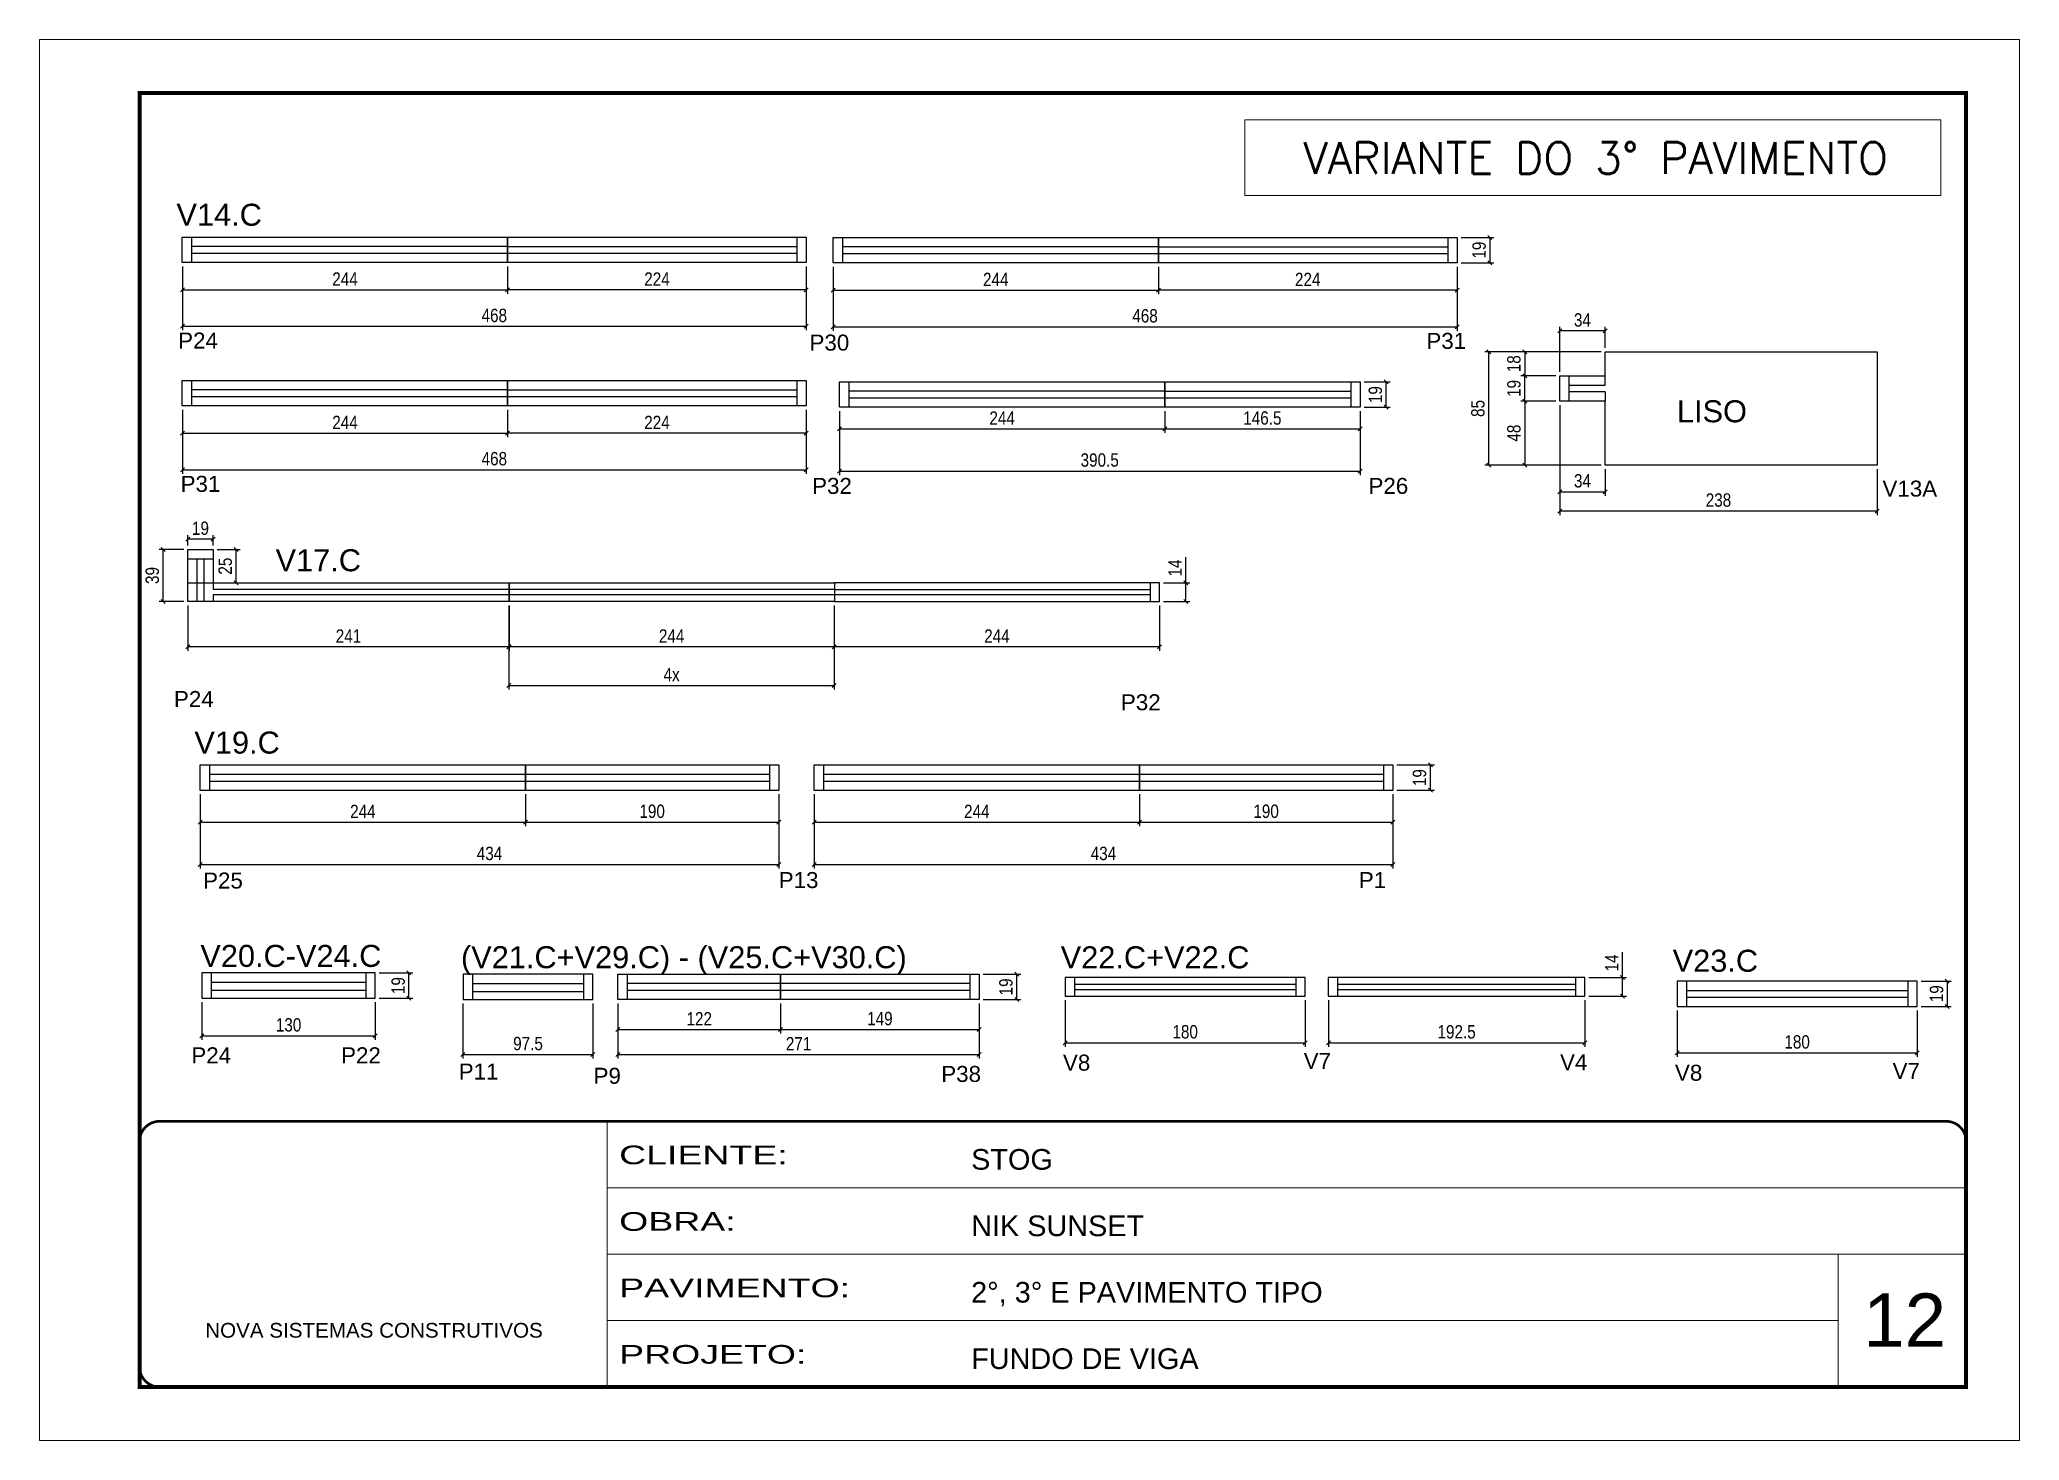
# Model space of a CAD drawing. Extents: x 2437 to 8691, y -1523 to 4121.
# Drawn here: x 7206 to 8691, y 774 to 1824 of the extents above; entities that cross this region are included whole.
import ezdxf

# ---------------------------------------------------------------- set-up
doc = ezdxf.new("R2010")
doc.units = 0
doc.linetypes.add('CONTINUO', pattern=[0])
doc.linetypes.add('DASHED', pattern=[0.75, 0.5, -0.25])
for name, color, linetype in [('5', 5, 'Continuous'), ('COTA', 241, 'Continuous'), ('NOMENCLATURA', 7, 'Continuous'), ('Painéis', 200, 'Continuous'), ('SARR_2.2x7', 40, 'Continuous'), ('SARR_EDITAR', 141, 'Continuous')]:
    doc.layers.add(name, color=color, linetype=linetype)
for name, color, linetype, lineweight in [('CARIMBO', 255, 'Continuous', 9), ('Folhas', 255, 'Continuous', 9), ('SARRAFO DE PRESSAO', 251, 'DASHED', 9), ('Texto Seção', 7, 'Continuous', 15)]:
    doc.layers.add(name, color=color, linetype=linetype, lineweight=lineweight)
doc.styles.add('ARIAL', font='arial.ttf')
doc.styles.add('COTA TECNICA', font='techl___.ttf', dxfattribs={"height": 10})
doc.styles.add('COTA TECNICA-50', font='techl___.ttf', dxfattribs={"height": 10})
doc.styles.add('REGUA-120', font='ROMANS.shx', dxfattribs={"height": 15})
doc.styles.get("Standard").update_dxf_attribs({"font": 'arial.ttf'})
doc.styles.add('Tecnologia', font='')
doc.styles.get('Tecnologia').set_extended_font_data('Forgotten Futurist')
doc.dimstyles.new('COTA PAINEL-50', dxfattribs={"dimtxt": 10, "dimasz": 3, "dimexe": 3, "dimexo": 3, "dimgap": 3, "dimtad": 1, "dimdec": 1, "dimzin": 12, "dimdsep": 46, "dimtxsty": 'COTA TECNICA-50', "dimblk1": 'OBLIQUE', "dimblk2": 'OBLIQUE', "dimsah": 1, "dimcen": 0.9, "dimclrd": 4, "dimclre": 4, "dimclrt": 240, "dimadec": 1, "dimazin": 3, "dimtfac": 1, "dimtdec": 1, "dimtmove": 0, "dimatfit": 3, "dimfxl": 1, "dimtolj": 1, "dimtzin": 12, "dimarcsym": 0})
doc.dimstyles.new('PAINEL', dxfattribs={"dimtxt": 10, "dimasz": 3, "dimexe": 3, "dimexo": 3, "dimgap": 3, "dimtad": 1, "dimdec": 1, "dimzin": 12, "dimdsep": 46, "dimtxsty": 'COTA TECNICA', "dimblk1": 'OBLIQUE', "dimblk2": 'OBLIQUE', "dimsah": 1, "dimcen": 0.9, "dimclrd": 4, "dimclre": 4, "dimclrt": 240, "dimadec": 1, "dimazin": 3, "dimtfac": 1, "dimtdec": 1, "dimtmove": 0, "dimatfit": 3, "dimfxl": 1, "dimtolj": 1, "dimtzin": 12, "dimarcsym": 0})

msp = doc.modelspace()

# ---------------------------------------------------------------- texts
at = {"layer": '5', "linetype": 'Continuous'}
for s, rotation, p in [('P24', 359.99996, (7309.77, 1592.12)), ('P31', 359.99996, (8246.02, 1591.86)), ('P30', 359.99996, (7783.33, 1590.59)), ('P31', 359.99996, (7311.6, 1484.69)), ('P32', 359.99996, (7785.29, 1483.16)), ('P26', 359.99996, (8202.6, 1483.16)), ('V13A', 0.00004, (8588.14, 1481.14)), ('P24', 0.00004, (7306.6, 1323.4)), ('P32', 0.00004, (8016.9, 1320.99)), ('P25', 359.99996, (7328.47, 1187.34)), ('P13', 359.99996, (7760.22, 1187.7)), ('P1', 359.99996, (8195.37, 1187.7)), ('P24', 359.99996, (7319.65, 1056.34)), ('P22', 359.99996, (7431.99, 1056.34)), ('P11', 359.99996, (7520.21, 1044.18)), ('P38', 359.99996, (7882.15, 1042.36)), ('V8', 359.99996, (7973.44, 1050.83)), ('V7', 359.99996, (8154, 1052.17)), ('V4', 359.99996, (8346.28, 1051.17)), ('V8', 359.99996, (8432.46, 1043.25)), ('V7', 359.99996, (8595.72, 1044.59)), ('P9', 359.99996, (7621.36, 1040.97))]:
    msp.add_text(s, height=12, rotation=rotation, dxfattribs=at).set_placement(p)
at = {"layer": 'CARIMBO', "style": 'ARIAL'}
msp.add_text('12', height=40, dxfattribs=at).set_placement((8573.7, 843.83))
at = {"layer": 'NOMENCLATURA', "linetype": 'Continuous'}
for s, p in [('V14.C', (7308.5, 1684.17)), ('LISO', (8433.95, 1536.85)), ('V17.C', (7382.85, 1425.17)), ('V19.C', (7321.94, 1288.5)), ('V20.C-V24.C', (7326.42, 1128.61)), ('(V21.C+V29.C) - (V25.C+V30.C)', (7521.92, 1127.62)), ('V22.C+V22.C', (7971.74, 1127.54)), ('V23.C', (8430.76, 1124.96))]:
    msp.add_text(s, height=16.5, dxfattribs=at).set_placement(p)
at = {"layer": 'Texto Seção', "insert": (8052.75, 1723.06), "char_height": 23.7362, "width": 640.4194, "attachment_point": 7, "style": 'REGUA-120'}
msp.add_mtext('\\pxqc,t6;^JVARIANTE DO 3° PAVIMENTO', dxfattribs=at)

# ---------------------------------------------------------------- blocks, each defined once
blk = doc.blocks.new('9999999999')
at = {"color": 30, "linetype": 'CONTINUO'}
for p, q in [((98564.6, 34230.2), (98564.6, 34429.4)), ((98564.6, 34379.6), (99584, 34379.6)), ((98564.6, 34329.8), (99488, 34329.8)), ((99584, 34329.8), (99488, 34329.8)), ((99488, 34329.8), (99488, 34230.2)), ((98564.6, 34280), (99488, 34280))]:
    blk.add_line(p, q, dxfattribs=at)
at = {"color": 30, "linetype": 'CONTINUO', "const_width": 2}
blk.add_lwpolyline([(99584, 34230.2), (99584, 34414.4, 0.414214), (99569, 34429.4), (98229, 34429.4, 0.414214), (98214, 34414.4), (98214, 34245.2, 0.414214), (98229, 34230.2), (99584, 34230.2)], format="xyb", dxfattribs=at)
at = {"layer": 'Folhas'}
blk.add_lwpolyline([(98139, 34190.2), (99624, 34190.2), (99624, 35240.2), (98139, 35240.2)], close=True, dxfattribs=at)
at = {"layer": 'Folhas', "color": 30, "const_width": 3}
blk.add_lwpolyline([(98214, 34230.2), (99584, 34230.2), (99584, 35200.2), (98214, 35200.2)], close=True, dxfattribs=at)
at = {"color": 7, "linetype": 'Continuous', "ltscale": 5, "style": 'ARIAL'}
for s, height, p in [('STOG', 15.48, (98837.7, 34393.1)), ('NIK SUNSET', 15.48, (98837.7, 34343.3)), ('2°, 3° E PAVIMENTO TIPO', 15.483, (98837.7, 34293.5)), ('NOVA SISTEMAS CONSTRUTIVOS', 11.059, (98263.2, 34267.2)), ('FUNDO DE VIGA', 15.483, (98837.7, 34243.7))]:
    blk.add_text(s, height=height, dxfattribs=at).set_placement(p)
at = {"layer": 'Folhas', "color": 7, "style": 'Tecnologia', "width": 1.5}
for s, p in [('CLIENTE:', (98573.7, 34397.2)), ('OBRA:', (98573.7, 34347.3)), ('PAVIMENTO:', (98573.7, 34297.5)), ('PROJETO:', (98573.7, 34247.7))]:
    blk.add_text(s, height=14, dxfattribs=at).set_placement(p)
blk = doc.blocks.new('_Oblique')
at = {"color": 0, "linetype": 'ByBlock', "lineweight": -2}
blk.add_line((-0.5, -0.5), (0.5, 0.5), dxfattribs=at)
blk = doc.blocks.new('*D295')
at = {"layer": 'COTA', "color": 4, "linetype": 'ByBlock', "lineweight": -2, "transparency": 16777216}
for p, q in [((7312.9, 1653.6), (7312.9, 1633.1)), ((7556.9, 1653.6), (7556.9, 1633.1)), ((7312.9, 1636.1), (7556.9, 1636.1))]:
    blk.add_line(p, q, dxfattribs=at)
at = {"layer": 'Defpoints', "color": 0, "linetype": 'ByBlock', "transparency": 16777216}
for p in [(7312.9, 1656.6), (7556.9, 1656.6), (7556.9, 1636.1)]:
    blk.add_point(p, dxfattribs=at)
at = {"layer": 'COTA', "color": 4, "linetype": 'ByBlock', "lineweight": -2, "transparency": 16777216, "xscale": 3, "yscale": 3, "zscale": 3, "rotation": 180}
blk.add_blockref('_Oblique', (7312.9, 1636.1), dxfattribs=at)
at = {"layer": 'COTA', "color": 4, "linetype": 'ByBlock', "lineweight": -2, "transparency": 16777216, "xscale": 3, "yscale": 3, "zscale": 3}
blk.add_blockref('_Oblique', (7556.9, 1636.1), dxfattribs=at)
at = {"layer": 'COTA', "color": 240, "linetype": 'ByBlock', "transparency": 16777216, "insert": (7434.9, 1644.2), "char_height": 10, "attachment_point": 5, "style": 'COTA TECNICA-50'}
blk.add_mtext('\\A1;244', dxfattribs=at)
blk = doc.blocks.new('*D296')
at = {"layer": 'COTA', "color": 4, "linetype": 'ByBlock', "lineweight": -2, "transparency": 16777216}
for p, q in [((7556.9, 1653.6), (7556.9, 1633.1)), ((7780.9, 1653.6), (7780.9, 1633.1)), ((7780.9, 1636.1), (7556.9, 1636.1))]:
    blk.add_line(p, q, dxfattribs=at)
at = {"layer": 'Defpoints', "color": 0, "linetype": 'ByBlock', "transparency": 16777216}
for p in [(7556.9, 1656.6), (7780.9, 1656.6), (7556.9, 1636.1)]:
    blk.add_point(p, dxfattribs=at)
at = {"layer": 'COTA', "color": 4, "linetype": 'ByBlock', "lineweight": -2, "transparency": 16777216, "xscale": 3, "yscale": 3, "zscale": 3, "rotation": 180}
blk.add_blockref('_Oblique', (7556.9, 1636.1), dxfattribs=at)
at = {"layer": 'COTA', "color": 4, "linetype": 'ByBlock', "lineweight": -2, "transparency": 16777216, "xscale": 3, "yscale": 3, "zscale": 3}
blk.add_blockref('_Oblique', (7780.9, 1636.1), dxfattribs=at)
at = {"layer": 'COTA', "color": 240, "linetype": 'ByBlock', "transparency": 16777216, "insert": (7668.9, 1644.2), "char_height": 10, "attachment_point": 5, "style": 'COTA TECNICA-50'}
blk.add_mtext('\\A1;224', dxfattribs=at)
blk = doc.blocks.new('*D308')
at = {"layer": 'COTA', "color": 4, "lineweight": -2, "transparency": 16777216}
for p, q in [((7312.9, 1653.6), (7312.9, 1605.8)), ((7780.9, 1653.6), (7780.9, 1605.8)), ((7312.9, 1608.8), (7780.9, 1608.8))]:
    blk.add_line(p, q, dxfattribs=at)
at = {"layer": 'Defpoints', "color": 0, "transparency": 16777216}
for p in [(7312.9, 1656.6), (7780.9, 1656.6), (7780.9, 1608.8)]:
    blk.add_point(p, dxfattribs=at)
at = {"layer": 'COTA', "color": 4, "lineweight": -2, "transparency": 16777216, "xscale": 3, "yscale": 3, "zscale": 3, "rotation": 180}
blk.add_blockref('_Oblique', (7312.9, 1608.8), dxfattribs=at)
at = {"layer": 'COTA', "color": 4, "lineweight": -2, "transparency": 16777216, "xscale": 3, "yscale": 3, "zscale": 3}
blk.add_blockref('_Oblique', (7780.9, 1608.8), dxfattribs=at)
at = {"layer": 'COTA', "color": 240, "transparency": 16777216, "insert": (7546.9, 1616.9), "char_height": 10, "attachment_point": 5, "style": 'COTA TECNICA'}
blk.add_mtext('\\A1;468', dxfattribs=at)
blk = doc.blocks.new('*D297')
at = {"layer": 'COTA', "color": 4, "linetype": 'ByBlock', "lineweight": -2, "transparency": 16777216}
for p, q in [((7801, 1653.4), (7801, 1632.8)), ((8045, 1653.4), (8045, 1632.8)), ((7801, 1635.8), (8045, 1635.8))]:
    blk.add_line(p, q, dxfattribs=at)
at = {"layer": 'Defpoints', "color": 0, "linetype": 'ByBlock', "transparency": 16777216}
for p in [(7801, 1656.4), (8045, 1656.4), (8045, 1635.8)]:
    blk.add_point(p, dxfattribs=at)
at = {"layer": 'COTA', "color": 4, "linetype": 'ByBlock', "lineweight": -2, "transparency": 16777216, "xscale": 3, "yscale": 3, "zscale": 3, "rotation": 180}
blk.add_blockref('_Oblique', (7801, 1635.8), dxfattribs=at)
at = {"layer": 'COTA', "color": 4, "linetype": 'ByBlock', "lineweight": -2, "transparency": 16777216, "xscale": 3, "yscale": 3, "zscale": 3}
blk.add_blockref('_Oblique', (8045, 1635.8), dxfattribs=at)
at = {"layer": 'COTA', "color": 240, "linetype": 'ByBlock', "transparency": 16777216, "insert": (7923, 1643.9), "char_height": 10, "attachment_point": 5, "style": 'COTA TECNICA-50'}
blk.add_mtext('\\A1;244', dxfattribs=at)
blk = doc.blocks.new('*D298')
at = {"layer": 'COTA', "color": 4, "linetype": 'ByBlock', "lineweight": -2, "transparency": 16777216}
for p, q in [((8045, 1653.4), (8045, 1632.8)), ((8269, 1653.4), (8269, 1632.8)), ((8269, 1635.8), (8045, 1635.8))]:
    blk.add_line(p, q, dxfattribs=at)
at = {"layer": 'Defpoints', "color": 0, "linetype": 'ByBlock', "transparency": 16777216}
for p in [(8045, 1656.4), (8269, 1656.4), (8045, 1635.8)]:
    blk.add_point(p, dxfattribs=at)
at = {"layer": 'COTA', "color": 4, "linetype": 'ByBlock', "lineweight": -2, "transparency": 16777216, "xscale": 3, "yscale": 3, "zscale": 3, "rotation": 180}
blk.add_blockref('_Oblique', (8045, 1635.8), dxfattribs=at)
at = {"layer": 'COTA', "color": 4, "linetype": 'ByBlock', "lineweight": -2, "transparency": 16777216, "xscale": 3, "yscale": 3, "zscale": 3}
blk.add_blockref('_Oblique', (8269, 1635.8), dxfattribs=at)
at = {"layer": 'COTA', "color": 240, "linetype": 'ByBlock', "transparency": 16777216, "insert": (8157, 1643.9), "char_height": 10, "attachment_point": 5, "style": 'COTA TECNICA-50'}
blk.add_mtext('\\A1;224', dxfattribs=at)
blk = doc.blocks.new('*D309')
at = {"layer": 'COTA', "color": 4, "lineweight": -2, "transparency": 16777216}
for p, q in [((7801, 1653.4), (7801, 1605.5)), ((8269, 1653.4), (8269, 1605.5)), ((7801, 1608.5), (8269, 1608.5))]:
    blk.add_line(p, q, dxfattribs=at)
at = {"layer": 'Defpoints', "color": 0, "transparency": 16777216}
for p in [(7801, 1656.4), (8269, 1656.4), (8269, 1608.5)]:
    blk.add_point(p, dxfattribs=at)
at = {"layer": 'COTA', "color": 4, "lineweight": -2, "transparency": 16777216, "xscale": 3, "yscale": 3, "zscale": 3, "rotation": 180}
blk.add_blockref('_Oblique', (7801, 1608.5), dxfattribs=at)
at = {"layer": 'COTA', "color": 4, "lineweight": -2, "transparency": 16777216, "xscale": 3, "yscale": 3, "zscale": 3}
blk.add_blockref('_Oblique', (8269, 1608.5), dxfattribs=at)
at = {"layer": 'COTA', "color": 240, "transparency": 16777216, "insert": (8035, 1616.6), "char_height": 10, "attachment_point": 5, "style": 'COTA TECNICA'}
blk.add_mtext('\\A1;468', dxfattribs=at)
blk = doc.blocks.new('*D299')
at = {"layer": 'COTA', "color": 4, "linetype": 'ByBlock', "lineweight": -2, "transparency": 16777216}
for p, q in [((7312.9, 1546.2), (7312.9, 1525.7)), ((7556.9, 1546.2), (7556.9, 1525.7)), ((7312.9, 1528.7), (7556.9, 1528.7))]:
    blk.add_line(p, q, dxfattribs=at)
at = {"layer": 'Defpoints', "color": 0, "linetype": 'ByBlock', "transparency": 16777216}
for p in [(7312.9, 1549.2), (7556.9, 1549.2), (7556.9, 1528.7)]:
    blk.add_point(p, dxfattribs=at)
at = {"layer": 'COTA', "color": 4, "linetype": 'ByBlock', "lineweight": -2, "transparency": 16777216, "xscale": 3, "yscale": 3, "zscale": 3, "rotation": 180}
blk.add_blockref('_Oblique', (7312.9, 1528.7), dxfattribs=at)
at = {"layer": 'COTA', "color": 4, "linetype": 'ByBlock', "lineweight": -2, "transparency": 16777216, "xscale": 3, "yscale": 3, "zscale": 3}
blk.add_blockref('_Oblique', (7556.9, 1528.7), dxfattribs=at)
at = {"layer": 'COTA', "color": 240, "linetype": 'ByBlock', "transparency": 16777216, "insert": (7434.9, 1536.7), "char_height": 10, "attachment_point": 5, "style": 'COTA TECNICA-50'}
blk.add_mtext('\\A1;244', dxfattribs=at)
blk = doc.blocks.new('*D300')
at = {"layer": 'COTA', "color": 4, "linetype": 'ByBlock', "lineweight": -2, "transparency": 16777216}
for p, q in [((7556.9, 1546.2), (7556.9, 1525.7)), ((7780.9, 1546.2), (7780.9, 1525.7)), ((7780.9, 1528.7), (7556.9, 1528.7))]:
    blk.add_line(p, q, dxfattribs=at)
at = {"layer": 'Defpoints', "color": 0, "linetype": 'ByBlock', "transparency": 16777216}
for p in [(7556.9, 1549.2), (7780.9, 1549.2), (7556.9, 1528.7)]:
    blk.add_point(p, dxfattribs=at)
at = {"layer": 'COTA', "color": 4, "linetype": 'ByBlock', "lineweight": -2, "transparency": 16777216, "xscale": 3, "yscale": 3, "zscale": 3, "rotation": 180}
blk.add_blockref('_Oblique', (7556.9, 1528.7), dxfattribs=at)
at = {"layer": 'COTA', "color": 4, "linetype": 'ByBlock', "lineweight": -2, "transparency": 16777216, "xscale": 3, "yscale": 3, "zscale": 3}
blk.add_blockref('_Oblique', (7780.9, 1528.7), dxfattribs=at)
at = {"layer": 'COTA', "color": 240, "linetype": 'ByBlock', "transparency": 16777216, "insert": (7668.9, 1536.7), "char_height": 10, "attachment_point": 5, "style": 'COTA TECNICA-50'}
blk.add_mtext('\\A1;224', dxfattribs=at)
blk = doc.blocks.new('*D310')
at = {"layer": 'COTA', "color": 4, "lineweight": -2, "transparency": 16777216}
for p, q in [((7312.9, 1546.2), (7312.9, 1498.3)), ((7780.9, 1546.2), (7780.9, 1498.3)), ((7312.9, 1501.3), (7780.9, 1501.3))]:
    blk.add_line(p, q, dxfattribs=at)
at = {"layer": 'Defpoints', "color": 0, "transparency": 16777216}
for p in [(7312.9, 1549.2), (7780.9, 1549.2), (7780.9, 1501.3)]:
    blk.add_point(p, dxfattribs=at)
at = {"layer": 'COTA', "color": 4, "lineweight": -2, "transparency": 16777216, "xscale": 3, "yscale": 3, "zscale": 3, "rotation": 180}
blk.add_blockref('_Oblique', (7312.9, 1501.3), dxfattribs=at)
at = {"layer": 'COTA', "color": 4, "lineweight": -2, "transparency": 16777216, "xscale": 3, "yscale": 3, "zscale": 3}
blk.add_blockref('_Oblique', (7780.9, 1501.3), dxfattribs=at)
at = {"layer": 'COTA', "color": 240, "transparency": 16777216, "insert": (7546.9, 1509.5), "char_height": 10, "attachment_point": 5, "style": 'COTA TECNICA'}
blk.add_mtext('\\A1;468', dxfattribs=at)
blk = doc.blocks.new('*D301')
at = {"layer": 'COTA', "color": 4, "linetype": 'ByBlock', "lineweight": -2, "transparency": 16777216}
for p, q in [((7805.8, 1545.1), (7805.8, 1528.9)), ((8049.8, 1545.1), (8049.8, 1528.9)), ((7805.8, 1531.9), (8049.8, 1531.9))]:
    blk.add_line(p, q, dxfattribs=at)
at = {"layer": 'Defpoints', "color": 0, "linetype": 'ByBlock', "transparency": 16777216}
for p in [(7805.8, 1548.1), (8049.8, 1548.1), (8049.8, 1531.9)]:
    blk.add_point(p, dxfattribs=at)
at = {"layer": 'COTA', "color": 4, "linetype": 'ByBlock', "lineweight": -2, "transparency": 16777216, "xscale": 3, "yscale": 3, "zscale": 3, "rotation": 180}
blk.add_blockref('_Oblique', (7805.8, 1531.9), dxfattribs=at)
at = {"layer": 'COTA', "color": 4, "linetype": 'ByBlock', "lineweight": -2, "transparency": 16777216, "xscale": 3, "yscale": 3, "zscale": 3}
blk.add_blockref('_Oblique', (8049.8, 1531.9), dxfattribs=at)
at = {"layer": 'COTA', "color": 240, "linetype": 'ByBlock', "transparency": 16777216, "insert": (7927.8, 1540), "char_height": 10, "attachment_point": 5, "style": 'COTA TECNICA-50'}
blk.add_mtext('\\A1;244', dxfattribs=at)
blk = doc.blocks.new('*D302')
at = {"layer": 'COTA', "color": 4, "linetype": 'ByBlock', "lineweight": -2, "transparency": 16777216}
for p, q in [((8049.8, 1545.1), (8049.8, 1528.9)), ((8196.3, 1545.1), (8196.3, 1528.9)), ((8049.8, 1531.9), (8196.3, 1531.9))]:
    blk.add_line(p, q, dxfattribs=at)
at = {"layer": 'Defpoints', "color": 0, "linetype": 'ByBlock', "transparency": 16777216}
for p in [(8049.8, 1548.1), (8196.3, 1548.1), (8196.3, 1531.9)]:
    blk.add_point(p, dxfattribs=at)
at = {"layer": 'COTA', "color": 4, "linetype": 'ByBlock', "lineweight": -2, "transparency": 16777216, "xscale": 3, "yscale": 3, "zscale": 3, "rotation": 180}
blk.add_blockref('_Oblique', (8049.8, 1531.9), dxfattribs=at)
at = {"layer": 'COTA', "color": 4, "linetype": 'ByBlock', "lineweight": -2, "transparency": 16777216, "xscale": 3, "yscale": 3, "zscale": 3}
blk.add_blockref('_Oblique', (8196.3, 1531.9), dxfattribs=at)
at = {"layer": 'COTA', "color": 240, "linetype": 'ByBlock', "transparency": 16777216, "insert": (8123, 1540), "char_height": 10, "attachment_point": 5, "style": 'COTA TECNICA-50'}
blk.add_mtext('\\A1;146.5', dxfattribs=at)
blk = doc.blocks.new('*D311')
at = {"layer": 'COTA', "color": 4, "lineweight": -2, "transparency": 16777216}
for p, q in [((7805.8, 1545.1), (7805.8, 1497.3)), ((8196.3, 1545.1), (8196.3, 1497.3)), ((7805.8, 1500.3), (8196.3, 1500.3))]:
    blk.add_line(p, q, dxfattribs=at)
at = {"layer": 'Defpoints', "color": 0, "transparency": 16777216}
for p in [(7805.8, 1548.1), (8196.3, 1548.1), (8196.3, 1500.3)]:
    blk.add_point(p, dxfattribs=at)
at = {"layer": 'COTA', "color": 4, "lineweight": -2, "transparency": 16777216, "xscale": 3, "yscale": 3, "zscale": 3, "rotation": 180}
blk.add_blockref('_Oblique', (7805.8, 1500.3), dxfattribs=at)
at = {"layer": 'COTA', "color": 4, "lineweight": -2, "transparency": 16777216, "xscale": 3, "yscale": 3, "zscale": 3}
blk.add_blockref('_Oblique', (8196.3, 1500.3), dxfattribs=at)
at = {"layer": 'COTA', "color": 240, "transparency": 16777216, "insert": (8001, 1508.5), "char_height": 10, "attachment_point": 5, "style": 'COTA TECNICA'}
blk.add_mtext('\\A1;390.5', dxfattribs=at)
blk = doc.blocks.new('*D312')
at = {"layer": 'COTA', "color": 4, "lineweight": -2, "transparency": 16777216}
for p, q in [((8272, 1675.4), (8296.7, 1675.4)), ((8293.7, 1675.4), (8293.7, 1656.4)), ((8272, 1656.4), (8296.7, 1656.4))]:
    blk.add_line(p, q, dxfattribs=at)
at = {"layer": 'Defpoints', "color": 0, "transparency": 16777216}
for p in [(8269, 1675.4), (8269, 1656.4), (8293.7, 1656.4)]:
    blk.add_point(p, dxfattribs=at)
at = {"layer": 'COTA', "color": 4, "lineweight": -2, "transparency": 16777216, "xscale": 3, "yscale": 3, "zscale": 3}
for p, rotation in [((8293.7, 1675.4), 90), ((8293.7, 1656.4), 270)]:
    blk.add_blockref('_Oblique', p, dxfattribs=dict(at, rotation=rotation))
at = {"layer": 'COTA', "color": 240, "transparency": 16777216, "insert": (8285.6, 1665.9), "char_height": 10, "attachment_point": 5, "rotation": 90, "style": 'COTA TECNICA-50'}
blk.add_mtext('\\A1;19', dxfattribs=at)
blk = doc.blocks.new('*D313')
at = {"layer": 'COTA', "color": 4, "lineweight": -2, "transparency": 16777216}
for p, q in [((8199.3, 1567.1), (8218.9, 1567.1)), ((8215.9, 1548.1), (8215.9, 1567.1)), ((8199.3, 1548.1), (8218.9, 1548.1))]:
    blk.add_line(p, q, dxfattribs=at)
at = {"layer": 'Defpoints', "color": 0, "transparency": 16777216}
for p in [(8196.3, 1567.1), (8215.9, 1567.1), (8196.3, 1548.1)]:
    blk.add_point(p, dxfattribs=at)
at = {"layer": 'COTA', "color": 4, "lineweight": -2, "transparency": 16777216, "xscale": 3, "yscale": 3, "zscale": 3}
for p, rotation in [((8215.9, 1567.1), 90), ((8215.9, 1548.1), 270)]:
    blk.add_blockref('_Oblique', p, dxfattribs=dict(at, rotation=rotation))
at = {"layer": 'COTA', "color": 240, "transparency": 16777216, "insert": (8207.8, 1557.6), "char_height": 10, "attachment_point": 5, "rotation": 90, "style": 'COTA TECNICA-50'}
blk.add_mtext('\\A1;19', dxfattribs=at)
blk = doc.blocks.new('*D303')
at = {"layer": 'COTA', "color": 4, "lineweight": -2, "transparency": 16777216}
for p, q in [((8346.1, 1512.6), (8346.1, 1467.3)), ((8584.1, 1501.7), (8584.1, 1467.3)), ((8584.1, 1470.3), (8346.1, 1470.3))]:
    blk.add_line(p, q, dxfattribs=at)
at = {"layer": 'Defpoints', "color": 0, "transparency": 16777216}
for p in [(8346.1, 1515.6), (8584.1, 1504.7), (8346.1, 1470.3)]:
    blk.add_point(p, dxfattribs=at)
at = {"layer": 'COTA', "color": 4, "lineweight": -2, "transparency": 16777216, "xscale": 3, "yscale": 3, "zscale": 3, "rotation": 180}
blk.add_blockref('_Oblique', (8346.1, 1470.3), dxfattribs=at)
at = {"layer": 'COTA', "color": 4, "lineweight": -2, "transparency": 16777216, "xscale": 3, "yscale": 3, "zscale": 3}
blk.add_blockref('_Oblique', (8584.1, 1470.3), dxfattribs=at)
at = {"layer": 'COTA', "color": 240, "transparency": 16777216, "insert": (8465.1, 1478.5), "char_height": 10, "attachment_point": 5, "style": 'COTA TECNICA-50'}
blk.add_mtext('\\A1;238', dxfattribs=at)
blk = doc.blocks.new('*D304')
at = {"layer": 'COTA', "color": 4, "lineweight": -2, "transparency": 16777216}
for p, q in [((8377.1, 1589.7), (8316.8, 1589.7)), ((8319.8, 1589.7), (8319.8, 1571.7)), ((8343.1, 1571.7), (8316.8, 1571.7))]:
    blk.add_line(p, q, dxfattribs=at)
at = {"layer": 'Defpoints', "color": 0, "transparency": 16777216}
for p in [(8380.1, 1589.7), (8319.8, 1571.7), (8346.1, 1571.7)]:
    blk.add_point(p, dxfattribs=at)
at = {"layer": 'COTA', "color": 4, "lineweight": -2, "transparency": 16777216, "xscale": 3, "yscale": 3, "zscale": 3}
for p, rotation in [((8319.8, 1589.7), 90), ((8319.8, 1571.7), 270)]:
    blk.add_blockref('_Oblique', p, dxfattribs=dict(at, rotation=rotation))
at = {"layer": 'COTA', "color": 240, "transparency": 16777216, "insert": (8311.7, 1580.7), "char_height": 10, "attachment_point": 5, "rotation": 90, "style": 'COTA TECNICA-50'}
blk.add_mtext('\\A1;18', dxfattribs=at)
blk = doc.blocks.new('*D305')
at = {"layer": 'COTA', "color": 4, "lineweight": -2, "transparency": 16777216}
for p, q in [((8343.1, 1552.7), (8316.8, 1552.7)), ((8319.8, 1552.7), (8319.8, 1504.7)), ((8377.1, 1504.7), (8316.8, 1504.7))]:
    blk.add_line(p, q, dxfattribs=at)
at = {"layer": 'Defpoints', "color": 0, "transparency": 16777216}
for p in [(8346.1, 1552.7), (8319.8, 1504.7), (8380.1, 1504.7)]:
    blk.add_point(p, dxfattribs=at)
at = {"layer": 'COTA', "color": 4, "lineweight": -2, "transparency": 16777216, "xscale": 3, "yscale": 3, "zscale": 3}
for p, rotation in [((8319.8, 1552.7), 90), ((8319.8, 1504.7), 270)]:
    blk.add_blockref('_Oblique', p, dxfattribs=dict(at, rotation=rotation))
at = {"layer": 'COTA', "color": 240, "transparency": 16777216, "insert": (8311.7, 1528.7), "char_height": 10, "attachment_point": 5, "rotation": 90, "style": 'COTA TECNICA-50'}
blk.add_mtext('\\A1;48', dxfattribs=at)
blk = doc.blocks.new('*D306')
at = {"layer": 'COTA', "color": 4, "lineweight": -2, "transparency": 16777216}
for p, q in [((8377.1, 1589.7), (8289.8, 1589.7)), ((8292.8, 1504.7), (8292.8, 1589.7)), ((8377.1, 1504.7), (8289.8, 1504.7))]:
    blk.add_line(p, q, dxfattribs=at)
at = {"layer": 'Defpoints', "color": 0, "transparency": 16777216}
for p in [(8292.8, 1589.7), (8380.1, 1589.7), (8380.1, 1504.7)]:
    blk.add_point(p, dxfattribs=at)
at = {"layer": 'COTA', "color": 4, "lineweight": -2, "transparency": 16777216, "xscale": 3, "yscale": 3, "zscale": 3}
for p, rotation in [((8292.8, 1589.7), 90), ((8292.8, 1504.7), 270)]:
    blk.add_blockref('_Oblique', p, dxfattribs=dict(at, rotation=rotation))
at = {"layer": 'COTA', "color": 240, "transparency": 16777216, "insert": (8284.7, 1547.2), "char_height": 10, "attachment_point": 5, "rotation": 90, "style": 'COTA TECNICA-50'}
blk.add_mtext('\\A1;85', dxfattribs=at)
blk = doc.blocks.new('*D307')
at = {"layer": 'COTA', "color": 4, "lineweight": -2, "transparency": 16777216}
for p, q in [((8346.1, 1549.7), (8346.1, 1481.7)), ((8380.1, 1501.7), (8380.1, 1481.7)), ((8346.1, 1484.7), (8380.1, 1484.7))]:
    blk.add_line(p, q, dxfattribs=at)
at = {"layer": 'Defpoints', "color": 0, "transparency": 16777216}
for p in [(8346.1, 1552.7), (8380.1, 1504.7), (8380.1, 1484.7)]:
    blk.add_point(p, dxfattribs=at)
at = {"layer": 'COTA', "color": 4, "lineweight": -2, "transparency": 16777216, "xscale": 3, "yscale": 3, "zscale": 3, "rotation": 180}
blk.add_blockref('_Oblique', (8346.1, 1484.7), dxfattribs=at)
at = {"layer": 'COTA', "color": 4, "lineweight": -2, "transparency": 16777216, "xscale": 3, "yscale": 3, "zscale": 3}
blk.add_blockref('_Oblique', (8380.1, 1484.7), dxfattribs=at)
at = {"layer": 'COTA', "color": 240, "transparency": 16777216, "insert": (8363.1, 1492.9), "char_height": 10, "attachment_point": 5, "style": 'COTA TECNICA-50'}
blk.add_mtext('\\A1;34', dxfattribs=at)
blk = doc.blocks.new('*D314')
at = {"layer": 'COTA', "color": 4, "lineweight": -2, "transparency": 16777216}
for p, q in [((8343.1, 1571.7), (8316.8, 1571.7)), ((8319.8, 1552.7), (8319.8, 1571.7)), ((8343.1, 1552.7), (8316.8, 1552.7))]:
    blk.add_line(p, q, dxfattribs=at)
at = {"layer": 'Defpoints', "color": 0, "transparency": 16777216}
for p in [(8319.8, 1571.7), (8346.1, 1571.7), (8346.1, 1552.7)]:
    blk.add_point(p, dxfattribs=at)
at = {"layer": 'COTA', "color": 4, "lineweight": -2, "transparency": 16777216, "xscale": 3, "yscale": 3, "zscale": 3}
for p, rotation in [((8319.8, 1571.7), 90), ((8319.8, 1552.7), 270)]:
    blk.add_blockref('_Oblique', p, dxfattribs=dict(at, rotation=rotation))
at = {"layer": 'COTA', "color": 240, "transparency": 16777216, "insert": (8311.7, 1562.2), "char_height": 10, "attachment_point": 5, "rotation": 90, "style": 'COTA TECNICA-50'}
blk.add_mtext('\\A1;19', dxfattribs=at)
blk = doc.blocks.new('*D315')
at = {"layer": 'COTA', "color": 4, "lineweight": -2, "transparency": 16777216}
for p, q in [((8346.1, 1574.7), (8346.1, 1608.3)), ((8380.1, 1605.3), (8346.1, 1605.3)), ((8380.1, 1592.7), (8380.1, 1608.3))]:
    blk.add_line(p, q, dxfattribs=at)
at = {"layer": 'Defpoints', "color": 0, "transparency": 16777216}
for p in [(8346.1, 1605.3), (8380.1, 1589.7), (8346.1, 1571.7)]:
    blk.add_point(p, dxfattribs=at)
at = {"layer": 'COTA', "color": 4, "lineweight": -2, "transparency": 16777216, "xscale": 3, "yscale": 3, "zscale": 3, "rotation": 180}
blk.add_blockref('_Oblique', (8346.1, 1605.3), dxfattribs=at)
at = {"layer": 'COTA', "color": 4, "lineweight": -2, "transparency": 16777216, "xscale": 3, "yscale": 3, "zscale": 3}
blk.add_blockref('_Oblique', (8380.1, 1605.3), dxfattribs=at)
at = {"layer": 'COTA', "color": 240, "transparency": 16777216, "insert": (8363.1, 1613.5), "char_height": 10, "attachment_point": 5, "style": 'COTA TECNICA-50'}
blk.add_mtext('\\A1;34', dxfattribs=at)
blk = doc.blocks.new('*D334')
at = {"layer": 'COTA', "color": 4, "linetype": 'ByBlock', "lineweight": -2, "transparency": 16777216}
for p, q in [((7523.4, 1101.1), (7523.4, 1059.9)), ((7620.9, 1101.1), (7620.9, 1059.9)), ((7523.4, 1062.9), (7620.9, 1062.9))]:
    blk.add_line(p, q, dxfattribs=at)
at = {"layer": 'Defpoints', "color": 0, "linetype": 'ByBlock', "transparency": 16777216}
for p in [(7523.4, 1104.1), (7620.9, 1104.1), (7620.9, 1062.9)]:
    blk.add_point(p, dxfattribs=at)
at = {"layer": 'COTA', "color": 4, "linetype": 'ByBlock', "lineweight": -2, "transparency": 16777216, "xscale": 3, "yscale": 3, "zscale": 3, "rotation": 180}
blk.add_blockref('_Oblique', (7523.4, 1062.9), dxfattribs=at)
at = {"layer": 'COTA', "color": 4, "linetype": 'ByBlock', "lineweight": -2, "transparency": 16777216, "xscale": 3, "yscale": 3, "zscale": 3}
blk.add_blockref('_Oblique', (7620.9, 1062.9), dxfattribs=at)
at = {"layer": 'COTA', "color": 240, "linetype": 'ByBlock', "transparency": 16777216, "insert": (7572.2, 1071.1), "char_height": 10, "attachment_point": 5, "style": 'COTA TECNICA-50'}
blk.add_mtext('\\A1;97.5', dxfattribs=at)
blk = doc.blocks.new('*D320')
at = {"layer": 'COTA', "color": 4, "lineweight": -2, "transparency": 16777216}
for p, q in [((7913.5, 1123.1), (7941.8, 1123.1)), ((7938.8, 1104.1), (7938.8, 1123.1)), ((7913.5, 1104.1), (7941.8, 1104.1))]:
    blk.add_line(p, q, dxfattribs=at)
at = {"layer": 'Defpoints', "color": 0, "transparency": 16777216}
for p in [(7910.5, 1123.1), (7938.8, 1123.1), (7910.5, 1104.1)]:
    blk.add_point(p, dxfattribs=at)
at = {"layer": 'COTA', "color": 4, "lineweight": -2, "transparency": 16777216, "xscale": 3, "yscale": 3, "zscale": 3}
for p, rotation in [((7938.8, 1123.1), 90), ((7938.8, 1104.1), 270)]:
    blk.add_blockref('_Oblique', p, dxfattribs=dict(at, rotation=rotation))
at = {"layer": 'COTA', "color": 240, "transparency": 16777216, "insert": (7930.7, 1113.6), "char_height": 10, "attachment_point": 5, "rotation": 90, "style": 'COTA TECNICA'}
blk.add_mtext('\\A1;19', dxfattribs=at)
blk = doc.blocks.new('*D321')
at = {"layer": 'COTA', "color": 4, "linetype": 'ByBlock', "lineweight": -2, "transparency": 16777216}
for p, q in [((7639.6, 1101.1), (7639.6, 1078.7)), ((7761.6, 1101.1), (7761.6, 1078.7)), ((7639.6, 1081.7), (7761.6, 1081.7))]:
    blk.add_line(p, q, dxfattribs=at)
at = {"layer": 'Defpoints', "color": 0, "linetype": 'ByBlock', "transparency": 16777216}
for p in [(7639.6, 1104.1), (7761.6, 1104.1), (7761.6, 1081.7)]:
    blk.add_point(p, dxfattribs=at)
at = {"layer": 'COTA', "color": 4, "linetype": 'ByBlock', "lineweight": -2, "transparency": 16777216, "xscale": 3, "yscale": 3, "zscale": 3, "rotation": 180}
blk.add_blockref('_Oblique', (7639.6, 1081.7), dxfattribs=at)
at = {"layer": 'COTA', "color": 4, "linetype": 'ByBlock', "lineweight": -2, "transparency": 16777216, "xscale": 3, "yscale": 3, "zscale": 3}
blk.add_blockref('_Oblique', (7761.6, 1081.7), dxfattribs=at)
at = {"layer": 'COTA', "color": 240, "linetype": 'ByBlock', "transparency": 16777216, "insert": (7700.6, 1089.7), "char_height": 10, "attachment_point": 5, "style": 'COTA TECNICA-50'}
blk.add_mtext('\\A1;122', dxfattribs=at)
blk = doc.blocks.new('*D322')
at = {"layer": 'COTA', "color": 4, "linetype": 'ByBlock', "lineweight": -2, "transparency": 16777216}
for p, q in [((7761.6, 1101.1), (7761.6, 1078.7)), ((7910.5, 1101.1), (7910.5, 1078.7)), ((7761.6, 1081.7), (7910.5, 1081.7))]:
    blk.add_line(p, q, dxfattribs=at)
at = {"layer": 'Defpoints', "color": 0, "linetype": 'ByBlock', "transparency": 16777216}
for p in [(7761.6, 1104.1), (7910.5, 1104.1), (7910.5, 1081.7)]:
    blk.add_point(p, dxfattribs=at)
at = {"layer": 'COTA', "color": 4, "linetype": 'ByBlock', "lineweight": -2, "transparency": 16777216, "xscale": 3, "yscale": 3, "zscale": 3, "rotation": 180}
blk.add_blockref('_Oblique', (7761.6, 1081.7), dxfattribs=at)
at = {"layer": 'COTA', "color": 4, "linetype": 'ByBlock', "lineweight": -2, "transparency": 16777216, "xscale": 3, "yscale": 3, "zscale": 3}
blk.add_blockref('_Oblique', (7910.5, 1081.7), dxfattribs=at)
at = {"layer": 'COTA', "color": 240, "linetype": 'ByBlock', "transparency": 16777216, "insert": (7836.1, 1089.8), "char_height": 10, "attachment_point": 5, "style": 'COTA TECNICA-50'}
blk.add_mtext('\\A1;149', dxfattribs=at)
blk = doc.blocks.new('*D335')
at = {"layer": 'COTA', "color": 4, "lineweight": -2, "transparency": 16777216}
for p, q in [((7639.6, 1101.1), (7639.6, 1059.9)), ((7910.5, 1101.1), (7910.5, 1059.9)), ((7639.6, 1062.9), (7910.5, 1062.9))]:
    blk.add_line(p, q, dxfattribs=at)
at = {"layer": 'Defpoints', "color": 0, "transparency": 16777216}
for p in [(7639.6, 1104.1), (7910.5, 1104.1), (7910.5, 1062.9)]:
    blk.add_point(p, dxfattribs=at)
at = {"layer": 'COTA', "color": 4, "lineweight": -2, "transparency": 16777216, "xscale": 3, "yscale": 3, "zscale": 3, "rotation": 180}
blk.add_blockref('_Oblique', (7639.6, 1062.9), dxfattribs=at)
at = {"layer": 'COTA', "color": 4, "lineweight": -2, "transparency": 16777216, "xscale": 3, "yscale": 3, "zscale": 3}
blk.add_blockref('_Oblique', (7910.5, 1062.9), dxfattribs=at)
at = {"layer": 'COTA', "color": 240, "transparency": 16777216, "insert": (7775.1, 1071), "char_height": 10, "attachment_point": 5, "style": 'COTA TECNICA'}
blk.add_mtext('\\A1;271', dxfattribs=at)
blk = doc.blocks.new('*D323')
at = {"layer": 'COTA', "color": 4, "lineweight": -2, "transparency": 16777216}
for p, q in [((8393.2, 1120.6), (8393.2, 1139.7)), ((8368, 1120.6), (8396.2, 1120.6)), ((8393.2, 1106.6), (8393.2, 1120.6)), ((8368, 1106.6), (8396.2, 1106.6))]:
    blk.add_line(p, q, dxfattribs=at)
at = {"layer": 'Defpoints', "color": 0, "transparency": 16777216}
for p in [(8365, 1120.6), (8393.2, 1120.6), (8365, 1106.6)]:
    blk.add_point(p, dxfattribs=at)
at = {"layer": 'COTA', "color": 4, "lineweight": -2, "transparency": 16777216, "xscale": 3, "yscale": 3, "zscale": 3}
for p, rotation in [((8393.2, 1120.6), 90), ((8393.2, 1106.6), 270)]:
    blk.add_blockref('_Oblique', p, dxfattribs=dict(at, rotation=rotation))
at = {"layer": 'COTA', "color": 240, "transparency": 16777216, "insert": (8385.1, 1131.6), "char_height": 10, "attachment_point": 5, "rotation": 90, "style": 'COTA TECNICA'}
blk.add_mtext('\\A1;14', dxfattribs=at)
blk = doc.blocks.new('*D336')
at = {"layer": 'COTA', "color": 4, "linetype": 'ByBlock', "lineweight": -2, "transparency": 16777216}
for p, q in [((7975.1, 1103.6), (7975.1, 1068.8)), ((8155.1, 1103.6), (8155.1, 1068.8)), ((7975.1, 1071.8), (8155.1, 1071.8))]:
    blk.add_line(p, q, dxfattribs=at)
at = {"layer": 'Defpoints', "color": 0, "linetype": 'ByBlock', "transparency": 16777216}
for p in [(7975.1, 1106.6), (8155.1, 1106.6), (8155.1, 1071.8)]:
    blk.add_point(p, dxfattribs=at)
at = {"layer": 'COTA', "color": 4, "linetype": 'ByBlock', "lineweight": -2, "transparency": 16777216, "xscale": 3, "yscale": 3, "zscale": 3, "rotation": 180}
blk.add_blockref('_Oblique', (7975.1, 1071.8), dxfattribs=at)
at = {"layer": 'COTA', "color": 4, "linetype": 'ByBlock', "lineweight": -2, "transparency": 16777216, "xscale": 3, "yscale": 3, "zscale": 3}
blk.add_blockref('_Oblique', (8155.1, 1071.8), dxfattribs=at)
at = {"layer": 'COTA', "color": 240, "linetype": 'ByBlock', "transparency": 16777216, "insert": (8065.1, 1079.9), "char_height": 10, "attachment_point": 5, "style": 'COTA TECNICA-50'}
blk.add_mtext('\\A1;180', dxfattribs=at)
blk = doc.blocks.new('*D337')
at = {"layer": 'COTA', "color": 4, "linetype": 'ByBlock', "lineweight": -2, "transparency": 16777216}
for p, q in [((8172.5, 1103.6), (8172.5, 1068.8)), ((8365, 1103.6), (8365, 1068.8)), ((8172.5, 1071.8), (8365, 1071.8))]:
    blk.add_line(p, q, dxfattribs=at)
at = {"layer": 'Defpoints', "color": 0, "linetype": 'ByBlock', "transparency": 16777216}
for p in [(8172.5, 1106.6), (8365, 1106.6), (8365, 1071.8)]:
    blk.add_point(p, dxfattribs=at)
at = {"layer": 'COTA', "color": 4, "linetype": 'ByBlock', "lineweight": -2, "transparency": 16777216, "xscale": 3, "yscale": 3, "zscale": 3, "rotation": 180}
blk.add_blockref('_Oblique', (8172.5, 1071.8), dxfattribs=at)
at = {"layer": 'COTA', "color": 4, "linetype": 'ByBlock', "lineweight": -2, "transparency": 16777216, "xscale": 3, "yscale": 3, "zscale": 3}
blk.add_blockref('_Oblique', (8365, 1071.8), dxfattribs=at)
at = {"layer": 'COTA', "color": 240, "linetype": 'ByBlock', "transparency": 16777216, "insert": (8268.7, 1079.9), "char_height": 10, "attachment_point": 5, "style": 'COTA TECNICA-50'}
blk.add_mtext('\\A1;192.5', dxfattribs=at)
blk = doc.blocks.new('*D330')
at = {"layer": 'COTA', "color": 4, "linetype": 'ByBlock', "lineweight": -2, "transparency": 16777216}
for p, q in [((8434.1, 1096), (8434.1, 1061.2)), ((8614.1, 1096), (8614.1, 1061.2)), ((8434.1, 1064.2), (8614.1, 1064.2))]:
    blk.add_line(p, q, dxfattribs=at)
at = {"layer": 'Defpoints', "color": 0, "linetype": 'ByBlock', "transparency": 16777216}
for p in [(8434.1, 1099), (8614.1, 1099), (8614.1, 1064.2)]:
    blk.add_point(p, dxfattribs=at)
at = {"layer": 'COTA', "color": 4, "linetype": 'ByBlock', "lineweight": -2, "transparency": 16777216, "xscale": 3, "yscale": 3, "zscale": 3, "rotation": 180}
blk.add_blockref('_Oblique', (8434.1, 1064.2), dxfattribs=at)
at = {"layer": 'COTA', "color": 4, "linetype": 'ByBlock', "lineweight": -2, "transparency": 16777216, "xscale": 3, "yscale": 3, "zscale": 3}
blk.add_blockref('_Oblique', (8614.1, 1064.2), dxfattribs=at)
at = {"layer": 'COTA', "color": 240, "linetype": 'ByBlock', "transparency": 16777216, "insert": (8524.1, 1072.3), "char_height": 10, "attachment_point": 5, "style": 'COTA TECNICA-50'}
blk.add_mtext('\\A1;180', dxfattribs=at)
blk = doc.blocks.new('*D331')
at = {"layer": 'COTA', "color": 4, "lineweight": -2, "transparency": 16777216}
for p, q in [((8617.1, 1118), (8639.7, 1118)), ((8636.7, 1118), (8636.7, 1099)), ((8617.1, 1099), (8639.7, 1099))]:
    blk.add_line(p, q, dxfattribs=at)
at = {"layer": 'Defpoints', "color": 0, "transparency": 16777216}
for p in [(8614.1, 1118), (8614.1, 1099), (8636.7, 1099)]:
    blk.add_point(p, dxfattribs=at)
at = {"layer": 'COTA', "color": 4, "lineweight": -2, "transparency": 16777216, "xscale": 3, "yscale": 3, "zscale": 3}
for p, rotation in [((8636.7, 1118), 90), ((8636.7, 1099), 270)]:
    blk.add_blockref('_Oblique', p, dxfattribs=dict(at, rotation=rotation))
at = {"layer": 'COTA', "color": 240, "transparency": 16777216, "insert": (8628.7, 1108.5), "char_height": 10, "attachment_point": 5, "rotation": 90, "style": 'COTA TECNICA-50'}
blk.add_mtext('\\A1;19', dxfattribs=at)
blk = doc.blocks.new('*D332')
at = {"layer": 'COTA', "color": 4, "linetype": 'ByBlock', "lineweight": -2, "transparency": 16777216}
for p, q in [((7327.6, 1102.1), (7327.6, 1073.9)), ((7457.6, 1102.1), (7457.6, 1073.9)), ((7327.6, 1076.9), (7457.6, 1076.9))]:
    blk.add_line(p, q, dxfattribs=at)
at = {"layer": 'Defpoints', "color": 0, "linetype": 'ByBlock', "transparency": 16777216}
for p in [(7327.6, 1105.1), (7457.6, 1105.1), (7457.6, 1076.9)]:
    blk.add_point(p, dxfattribs=at)
at = {"layer": 'COTA', "color": 4, "linetype": 'ByBlock', "lineweight": -2, "transparency": 16777216, "xscale": 3, "yscale": 3, "zscale": 3, "rotation": 180}
blk.add_blockref('_Oblique', (7327.6, 1076.9), dxfattribs=at)
at = {"layer": 'COTA', "color": 4, "linetype": 'ByBlock', "lineweight": -2, "transparency": 16777216, "xscale": 3, "yscale": 3, "zscale": 3}
blk.add_blockref('_Oblique', (7457.6, 1076.9), dxfattribs=at)
at = {"layer": 'COTA', "color": 240, "linetype": 'ByBlock', "transparency": 16777216, "insert": (7392.6, 1085.1), "char_height": 10, "attachment_point": 5, "style": 'COTA TECNICA-50'}
blk.add_mtext('\\A1;130', dxfattribs=at)
blk = doc.blocks.new('*D333')
at = {"layer": 'COTA', "color": 4, "lineweight": -2, "transparency": 16777216}
for p, q in [((7460.6, 1124.1), (7485.9, 1124.1)), ((7482.9, 1105.1), (7482.9, 1124.1)), ((7460.6, 1105.1), (7485.9, 1105.1))]:
    blk.add_line(p, q, dxfattribs=at)
at = {"layer": 'Defpoints', "color": 0, "transparency": 16777216}
for p in [(7457.6, 1124.1), (7482.9, 1124.1), (7457.6, 1105.1)]:
    blk.add_point(p, dxfattribs=at)
at = {"layer": 'COTA', "color": 4, "lineweight": -2, "transparency": 16777216, "xscale": 3, "yscale": 3, "zscale": 3}
for p, rotation in [((7482.9, 1124.1), 90), ((7482.9, 1105.1), 270)]:
    blk.add_blockref('_Oblique', p, dxfattribs=dict(at, rotation=rotation))
at = {"layer": 'COTA', "color": 240, "transparency": 16777216, "insert": (7474.8, 1114.6), "char_height": 10, "attachment_point": 5, "rotation": 90, "style": 'COTA TECNICA'}
blk.add_mtext('\\A1;19', dxfattribs=at)
blk = doc.blocks.new('*D316')
at = {"layer": 'COTA', "color": 4, "linetype": 'ByBlock', "lineweight": -2, "transparency": 16777216}
for p, q in [((7801.9, 1399.5), (7801.9, 1365.5)), ((8045.9, 1399.5), (8045.9, 1365.5)), ((8045.9, 1368.5), (7801.9, 1368.5))]:
    blk.add_line(p, q, dxfattribs=at)
at = {"layer": 'Defpoints', "color": 0, "linetype": 'ByBlock', "transparency": 16777216}
for p in [(7801.9, 1402.5), (8045.9, 1402.5), (7801.9, 1368.5)]:
    blk.add_point(p, dxfattribs=at)
at = {"layer": 'COTA', "color": 4, "linetype": 'ByBlock', "lineweight": -2, "transparency": 16777216, "xscale": 3, "yscale": 3, "zscale": 3, "rotation": 180}
blk.add_blockref('_Oblique', (7801.9, 1368.5), dxfattribs=at)
at = {"layer": 'COTA', "color": 4, "linetype": 'ByBlock', "lineweight": -2, "transparency": 16777216, "xscale": 3, "yscale": 3, "zscale": 3}
blk.add_blockref('_Oblique', (8045.9, 1368.5), dxfattribs=at)
at = {"layer": 'COTA', "color": 240, "linetype": 'ByBlock', "transparency": 16777216, "insert": (7923.9, 1376.6), "char_height": 10, "attachment_point": 5, "style": 'COTA TECNICA-50'}
blk.add_mtext('\\A1;244', dxfattribs=at)
blk = doc.blocks.new('*D317')
at = {"layer": 'COTA', "color": 4, "lineweight": -2, "transparency": 16777216}
for p, q in [((7317, 1399.5), (7317, 1365.5)), ((7558, 1399.5), (7558, 1365.5)), ((7558, 1368.5), (7317, 1368.5))]:
    blk.add_line(p, q, dxfattribs=at)
at = {"layer": 'Defpoints', "color": 0, "transparency": 16777216}
for p in [(7317, 1402.5), (7558, 1402.5), (7317, 1368.5)]:
    blk.add_point(p, dxfattribs=at)
at = {"layer": 'COTA', "color": 4, "lineweight": -2, "transparency": 16777216, "xscale": 3, "yscale": 3, "zscale": 3, "rotation": 180}
blk.add_blockref('_Oblique', (7317, 1368.5), dxfattribs=at)
at = {"layer": 'COTA', "color": 4, "lineweight": -2, "transparency": 16777216, "xscale": 3, "yscale": 3, "zscale": 3}
blk.add_blockref('_Oblique', (7558, 1368.5), dxfattribs=at)
at = {"layer": 'COTA', "color": 240, "transparency": 16777216, "insert": (7437.5, 1376.6), "char_height": 10, "attachment_point": 5, "style": 'COTA TECNICA'}
blk.add_mtext('\\A1;241', dxfattribs=at)
blk = doc.blocks.new('*D318')
at = {"layer": 'COTA', "color": 4, "lineweight": -2, "transparency": 16777216}
for p, q in [((7557.9, 1399.5), (7557.9, 1336.6)), ((7801.9, 1399.5), (7801.9, 1336.6)), ((7557.9, 1339.6), (7801.9, 1339.6))]:
    blk.add_line(p, q, dxfattribs=at)
at = {"layer": 'Defpoints', "color": 0, "transparency": 16777216}
for p in [(7557.9, 1402.5), (7801.9, 1402.5), (7801.9, 1339.6)]:
    blk.add_point(p, dxfattribs=at)
at = {"layer": 'COTA', "color": 4, "lineweight": -2, "transparency": 16777216, "xscale": 3, "yscale": 3, "zscale": 3, "rotation": 180}
blk.add_blockref('_Oblique', (7557.9, 1339.6), dxfattribs=at)
at = {"layer": 'COTA', "color": 4, "lineweight": -2, "transparency": 16777216, "xscale": 3, "yscale": 3, "zscale": 3}
blk.add_blockref('_Oblique', (7801.9, 1339.6), dxfattribs=at)
at = {"layer": 'COTA', "color": 240, "transparency": 16777216, "insert": (7679.9, 1347.7), "char_height": 10, "attachment_point": 5, "style": 'COTA TECNICA'}
blk.add_mtext('\\A1;4x', dxfattribs=at)
blk = doc.blocks.new('*D319')
at = {"layer": 'COTA', "color": 4, "lineweight": -2, "transparency": 16777216}
for p, q in [((7557.9, 1399.5), (7557.9, 1365.5)), ((7801.9, 1399.5), (7801.9, 1365.5)), ((7801.9, 1368.5), (7557.9, 1368.5))]:
    blk.add_line(p, q, dxfattribs=at)
at = {"layer": 'Defpoints', "color": 0, "transparency": 16777216}
for p in [(7557.9, 1402.5), (7801.9, 1402.5), (7557.9, 1368.5)]:
    blk.add_point(p, dxfattribs=at)
at = {"layer": 'COTA', "color": 4, "lineweight": -2, "transparency": 16777216, "xscale": 3, "yscale": 3, "zscale": 3, "rotation": 180}
blk.add_blockref('_Oblique', (7557.9, 1368.5), dxfattribs=at)
at = {"layer": 'COTA', "color": 4, "lineweight": -2, "transparency": 16777216, "xscale": 3, "yscale": 3, "zscale": 3}
blk.add_blockref('_Oblique', (7801.9, 1368.5), dxfattribs=at)
at = {"layer": 'COTA', "color": 240, "transparency": 16777216, "insert": (7679.9, 1376.6), "char_height": 10, "attachment_point": 5, "style": 'COTA TECNICA'}
blk.add_mtext('\\A1;244', dxfattribs=at)
blk = doc.blocks.new('*D338')
at = {"layer": 'COTA', "color": 4, "lineweight": -2, "transparency": 16777216}
for p, q in [((7314, 1441.5), (7295.6, 1441.5)), ((7298.6, 1402.5), (7298.6, 1441.5)), ((7314, 1402.5), (7295.6, 1402.5))]:
    blk.add_line(p, q, dxfattribs=at)
at = {"layer": 'Defpoints', "color": 0, "transparency": 16777216}
for p in [(7298.6, 1441.5), (7317, 1441.5), (7317, 1402.5)]:
    blk.add_point(p, dxfattribs=at)
at = {"layer": 'COTA', "color": 4, "lineweight": -2, "transparency": 16777216, "xscale": 3, "yscale": 3, "zscale": 3}
for p, rotation in [((7298.6, 1441.5), 90), ((7298.6, 1402.5), 270)]:
    blk.add_blockref('_Oblique', p, dxfattribs=dict(at, rotation=rotation))
at = {"layer": 'COTA', "color": 240, "transparency": 16777216, "insert": (7290.4, 1422), "char_height": 10, "attachment_point": 5, "rotation": 90, "style": 'COTA TECNICA-50'}
blk.add_mtext('\\A1;39', dxfattribs=at)
blk = doc.blocks.new('*D339')
at = {"layer": 'COTA', "color": 4, "lineweight": -2, "transparency": 16777216}
for p, q in [((7339, 1441.5), (7356.2, 1441.5)), ((7353.2, 1416.5), (7353.2, 1441.5)), ((7339, 1416.5), (7356.2, 1416.5))]:
    blk.add_line(p, q, dxfattribs=at)
at = {"layer": 'Defpoints', "color": 0, "transparency": 16777216}
for p in [(7336, 1441.5), (7353.2, 1441.5), (7336, 1416.5)]:
    blk.add_point(p, dxfattribs=at)
at = {"layer": 'COTA', "color": 4, "lineweight": -2, "transparency": 16777216, "xscale": 3, "yscale": 3, "zscale": 3}
for p, rotation in [((7353.2, 1441.5), 90), ((7353.2, 1416.5), 270)]:
    blk.add_blockref('_Oblique', p, dxfattribs=dict(at, rotation=rotation))
at = {"layer": 'COTA', "color": 240, "transparency": 16777216, "insert": (7345.1, 1429), "char_height": 10, "attachment_point": 5, "rotation": 90, "style": 'COTA TECNICA-50'}
blk.add_mtext('\\A1;25', dxfattribs=at)
blk = doc.blocks.new('*D340')
at = {"layer": 'COTA', "color": 4, "lineweight": -2, "transparency": 16777216}
for p, q in [((7317, 1444.5), (7317, 1452.3)), ((7336, 1449.3), (7317, 1449.3)), ((7336, 1444.5), (7336, 1452.3))]:
    blk.add_line(p, q, dxfattribs=at)
at = {"layer": 'Defpoints', "color": 0, "transparency": 16777216}
for p in [(7317, 1449.3), (7317, 1441.5), (7336, 1441.5)]:
    blk.add_point(p, dxfattribs=at)
at = {"layer": 'COTA', "color": 4, "lineweight": -2, "transparency": 16777216, "xscale": 3, "yscale": 3, "zscale": 3, "rotation": 180}
blk.add_blockref('_Oblique', (7317, 1449.3), dxfattribs=at)
at = {"layer": 'COTA', "color": 4, "lineweight": -2, "transparency": 16777216, "xscale": 3, "yscale": 3, "zscale": 3}
blk.add_blockref('_Oblique', (7336, 1449.3), dxfattribs=at)
at = {"layer": 'COTA', "color": 240, "transparency": 16777216, "insert": (7326.5, 1457.4), "char_height": 10, "attachment_point": 5, "style": 'COTA TECNICA-50'}
blk.add_mtext('\\A1;19', dxfattribs=at)
blk = doc.blocks.new('*D324')
at = {"layer": 'COTA', "color": 4, "linetype": 'ByBlock', "lineweight": -2, "transparency": 16777216}
for p, q in [((7326.3, 1258), (7326.3, 1234)), ((7570.3, 1258), (7570.3, 1234)), ((7326.3, 1237), (7570.3, 1237))]:
    blk.add_line(p, q, dxfattribs=at)
at = {"layer": 'Defpoints', "color": 0, "linetype": 'ByBlock', "transparency": 16777216}
for p in [(7326.3, 1261), (7570.3, 1261), (7570.3, 1237)]:
    blk.add_point(p, dxfattribs=at)
at = {"layer": 'COTA', "color": 4, "linetype": 'ByBlock', "lineweight": -2, "transparency": 16777216, "xscale": 3, "yscale": 3, "zscale": 3, "rotation": 180}
blk.add_blockref('_Oblique', (7326.3, 1237), dxfattribs=at)
at = {"layer": 'COTA', "color": 4, "linetype": 'ByBlock', "lineweight": -2, "transparency": 16777216, "xscale": 3, "yscale": 3, "zscale": 3}
blk.add_blockref('_Oblique', (7570.3, 1237), dxfattribs=at)
at = {"layer": 'COTA', "color": 240, "linetype": 'ByBlock', "transparency": 16777216, "insert": (7448.3, 1245.1), "char_height": 10, "attachment_point": 5, "style": 'COTA TECNICA-50'}
blk.add_mtext('\\A1;244', dxfattribs=at)
blk = doc.blocks.new('*D325')
at = {"layer": 'COTA', "color": 4, "linetype": 'ByBlock', "lineweight": -2, "transparency": 16777216}
for p, q in [((7570.3, 1258), (7570.3, 1234)), ((7760.3, 1258), (7760.3, 1234)), ((7570.3, 1237), (7760.3, 1237))]:
    blk.add_line(p, q, dxfattribs=at)
at = {"layer": 'Defpoints', "color": 0, "linetype": 'ByBlock', "transparency": 16777216}
for p in [(7570.3, 1261), (7760.3, 1261), (7760.3, 1237)]:
    blk.add_point(p, dxfattribs=at)
at = {"layer": 'COTA', "color": 4, "linetype": 'ByBlock', "lineweight": -2, "transparency": 16777216, "xscale": 3, "yscale": 3, "zscale": 3, "rotation": 180}
blk.add_blockref('_Oblique', (7570.3, 1237), dxfattribs=at)
at = {"layer": 'COTA', "color": 4, "linetype": 'ByBlock', "lineweight": -2, "transparency": 16777216, "xscale": 3, "yscale": 3, "zscale": 3}
blk.add_blockref('_Oblique', (7760.3, 1237), dxfattribs=at)
at = {"layer": 'COTA', "color": 240, "linetype": 'ByBlock', "transparency": 16777216, "insert": (7665.3, 1245.2), "char_height": 10, "attachment_point": 5, "style": 'COTA TECNICA-50'}
blk.add_mtext('\\A1;190', dxfattribs=at)
blk = doc.blocks.new('*D341')
at = {"layer": 'COTA', "color": 4, "lineweight": -2, "transparency": 16777216}
for p, q in [((7326.3, 1258), (7326.3, 1202.4)), ((7760.3, 1258), (7760.3, 1202.4)), ((7326.3, 1205.4), (7760.3, 1205.4))]:
    blk.add_line(p, q, dxfattribs=at)
at = {"layer": 'Defpoints', "color": 0, "transparency": 16777216}
for p in [(7326.3, 1261), (7760.3, 1261), (7760.3, 1205.4)]:
    blk.add_point(p, dxfattribs=at)
at = {"layer": 'COTA', "color": 4, "lineweight": -2, "transparency": 16777216, "xscale": 3, "yscale": 3, "zscale": 3, "rotation": 180}
blk.add_blockref('_Oblique', (7326.3, 1205.4), dxfattribs=at)
at = {"layer": 'COTA', "color": 4, "lineweight": -2, "transparency": 16777216, "xscale": 3, "yscale": 3, "zscale": 3}
blk.add_blockref('_Oblique', (7760.3, 1205.4), dxfattribs=at)
at = {"layer": 'COTA', "color": 240, "transparency": 16777216, "insert": (7543.3, 1213.6), "char_height": 10, "attachment_point": 5, "style": 'COTA TECNICA'}
blk.add_mtext('\\A1;434', dxfattribs=at)
blk = doc.blocks.new('*D326')
at = {"layer": 'COTA', "color": 4, "lineweight": -2, "transparency": 16777216}
for p, q in [((8223.8, 1280), (8252, 1280)), ((8249, 1261), (8249, 1280)), ((8223.8, 1261), (8252, 1261))]:
    blk.add_line(p, q, dxfattribs=at)
at = {"layer": 'Defpoints', "color": 0, "transparency": 16777216}
for p in [(8220.8, 1280), (8249, 1280), (8220.8, 1261)]:
    blk.add_point(p, dxfattribs=at)
at = {"layer": 'COTA', "color": 4, "lineweight": -2, "transparency": 16777216, "xscale": 3, "yscale": 3, "zscale": 3}
for p, rotation in [((8249, 1280), 90), ((8249, 1261), 270)]:
    blk.add_blockref('_Oblique', p, dxfattribs=dict(at, rotation=rotation))
at = {"layer": 'COTA', "color": 240, "transparency": 16777216, "insert": (8240.9, 1270.5), "char_height": 10, "attachment_point": 5, "rotation": 90, "style": 'COTA TECNICA'}
blk.add_mtext('\\A1;19', dxfattribs=at)
blk = doc.blocks.new('*D327')
at = {"layer": 'COTA', "color": 4, "linetype": 'ByBlock', "lineweight": -2, "transparency": 16777216}
for p, q in [((7786.8, 1258), (7786.8, 1234)), ((8030.8, 1258), (8030.8, 1234)), ((7786.8, 1237), (8030.8, 1237))]:
    blk.add_line(p, q, dxfattribs=at)
at = {"layer": 'Defpoints', "color": 0, "linetype": 'ByBlock', "transparency": 16777216}
for p in [(7786.8, 1261), (8030.8, 1261), (8030.8, 1237)]:
    blk.add_point(p, dxfattribs=at)
at = {"layer": 'COTA', "color": 4, "linetype": 'ByBlock', "lineweight": -2, "transparency": 16777216, "xscale": 3, "yscale": 3, "zscale": 3, "rotation": 180}
blk.add_blockref('_Oblique', (7786.8, 1237), dxfattribs=at)
at = {"layer": 'COTA', "color": 4, "linetype": 'ByBlock', "lineweight": -2, "transparency": 16777216, "xscale": 3, "yscale": 3, "zscale": 3}
blk.add_blockref('_Oblique', (8030.8, 1237), dxfattribs=at)
at = {"layer": 'COTA', "color": 240, "linetype": 'ByBlock', "transparency": 16777216, "insert": (7908.8, 1245.1), "char_height": 10, "attachment_point": 5, "style": 'COTA TECNICA-50'}
blk.add_mtext('\\A1;244', dxfattribs=at)
blk = doc.blocks.new('*D328')
at = {"layer": 'COTA', "color": 4, "linetype": 'ByBlock', "lineweight": -2, "transparency": 16777216}
for p, q in [((8030.8, 1258), (8030.8, 1234)), ((8220.8, 1258), (8220.8, 1234)), ((8030.8, 1237), (8220.8, 1237))]:
    blk.add_line(p, q, dxfattribs=at)
at = {"layer": 'Defpoints', "color": 0, "linetype": 'ByBlock', "transparency": 16777216}
for p in [(8030.8, 1261), (8220.8, 1261), (8220.8, 1237)]:
    blk.add_point(p, dxfattribs=at)
at = {"layer": 'COTA', "color": 4, "linetype": 'ByBlock', "lineweight": -2, "transparency": 16777216, "xscale": 3, "yscale": 3, "zscale": 3, "rotation": 180}
blk.add_blockref('_Oblique', (8030.8, 1237), dxfattribs=at)
at = {"layer": 'COTA', "color": 4, "linetype": 'ByBlock', "lineweight": -2, "transparency": 16777216, "xscale": 3, "yscale": 3, "zscale": 3}
blk.add_blockref('_Oblique', (8220.8, 1237), dxfattribs=at)
at = {"layer": 'COTA', "color": 240, "linetype": 'ByBlock', "transparency": 16777216, "insert": (8125.8, 1245.2), "char_height": 10, "attachment_point": 5, "style": 'COTA TECNICA-50'}
blk.add_mtext('\\A1;190', dxfattribs=at)
blk = doc.blocks.new('*D342')
at = {"layer": 'COTA', "color": 4, "lineweight": -2, "transparency": 16777216}
for p, q in [((7786.8, 1258), (7786.8, 1202.4)), ((8220.8, 1258), (8220.8, 1202.4)), ((7786.8, 1205.4), (8220.8, 1205.4))]:
    blk.add_line(p, q, dxfattribs=at)
at = {"layer": 'Defpoints', "color": 0, "transparency": 16777216}
for p in [(7786.8, 1261), (8220.8, 1261), (8220.8, 1205.4)]:
    blk.add_point(p, dxfattribs=at)
at = {"layer": 'COTA', "color": 4, "lineweight": -2, "transparency": 16777216, "xscale": 3, "yscale": 3, "zscale": 3, "rotation": 180}
blk.add_blockref('_Oblique', (7786.8, 1205.4), dxfattribs=at)
at = {"layer": 'COTA', "color": 4, "lineweight": -2, "transparency": 16777216, "xscale": 3, "yscale": 3, "zscale": 3}
blk.add_blockref('_Oblique', (8220.8, 1205.4), dxfattribs=at)
at = {"layer": 'COTA', "color": 240, "transparency": 16777216, "insert": (8003.8, 1213.6), "char_height": 10, "attachment_point": 5, "style": 'COTA TECNICA'}
blk.add_mtext('\\A1;434', dxfattribs=at)
blk = doc.blocks.new('*D329')
at = {"layer": 'COTA', "color": 4, "lineweight": -2, "transparency": 16777216}
for p, q in [((8065.6, 1416.5), (8065.6, 1435.7)), ((8048.9, 1416.5), (8068.6, 1416.5)), ((8065.6, 1402.5), (8065.6, 1416.5)), ((8048.9, 1402.5), (8068.6, 1402.5))]:
    blk.add_line(p, q, dxfattribs=at)
at = {"layer": 'Defpoints', "color": 0, "transparency": 16777216}
for p in [(8045.9, 1416.5), (8065.6, 1416.5), (8045.9, 1402.5)]:
    blk.add_point(p, dxfattribs=at)
at = {"layer": 'COTA', "color": 4, "lineweight": -2, "transparency": 16777216, "xscale": 3, "yscale": 3, "zscale": 3}
for p, rotation in [((8065.6, 1416.5), 90), ((8065.6, 1402.5), 270)]:
    blk.add_blockref('_Oblique', p, dxfattribs=dict(at, rotation=rotation))
at = {"layer": 'COTA', "color": 240, "transparency": 16777216, "insert": (8057.5, 1427.6), "char_height": 10, "attachment_point": 5, "rotation": 90, "style": 'COTA TECNICA-50'}
blk.add_mtext('\\A1;14', dxfattribs=at)

# ---------------------------------------------------------------- dimensions: what is measured, and where the dimension line sits
at = {"layer": 'COTA'}
for base, p1, p2, angle, dimstyle, picture, middle in [((8293.7, 1656.37), (8269, 1675.37), (8269, 1656.37), 90, 'COTA PAINEL-50', '*D312', (8285.61, 1665.87)), ((8346.09, 1605.25), (8380.09, 1589.69), (8346.09, 1571.69), 180, 'COTA PAINEL-50', '*D315', (8363.09, 1613.47)), ((8292.8, 1589.69), (8380.09, 1504.69), (8380.09, 1589.69), 270, 'COTA PAINEL-50', '*D306', (8284.66, 1547.19)), ((8319.77, 1571.69), (8380.09, 1589.69), (8346.09, 1571.69), 270, 'COTA PAINEL-50', '*D304', (8311.68, 1580.69)), ((8215.93, 1567.09), (8196.27, 1548.09), (8196.27, 1567.09), 90, 'COTA PAINEL-50', '*D313', (8207.84, 1557.59)), ((8319.77, 1571.69), (8346.09, 1552.69), (8346.09, 1571.69), 270, 'COTA PAINEL-50', '*D314', (8311.69, 1562.19)), ((8319.77, 1504.69), (8346.09, 1552.69), (8380.09, 1504.69), 270, 'COTA PAINEL-50', '*D305', (8311.68, 1528.69)), ((8380.09, 1484.66), (8346.09, 1552.69), (8380.09, 1504.69), 180, 'COTA PAINEL-50', '*D307', (8363.09, 1492.88)), ((8346.09, 1470.3), (8584.09, 1504.69), (8346.09, 1515.58), 180, 'COTA PAINEL-50', '*D303', (8465.09, 1478.54)), ((7316.96, 1449.32), (7335.96, 1441.55), (7316.96, 1441.55), 180, 'COTA PAINEL-50', '*D340', (7326.46, 1457.4)), ((7298.61, 1441.55), (7316.96, 1402.55), (7316.96, 1441.55), 90, 'COTA PAINEL-50', '*D338', (7290.37, 1422.05)), ((7353.18, 1441.55), (7335.96, 1416.55), (7335.96, 1441.55), 90, 'COTA PAINEL-50', '*D339', (7345.07, 1429.05)), ((8065.6, 1416.55), (8045.95, 1402.55), (8045.95, 1416.55), 90, 'COTA PAINEL-50', '*D329', (8057.53, 1427.6)), ((8249.02, 1279.95), (8220.76, 1260.95), (8220.76, 1279.95), 90, 'PAINEL', '*D326', (8240.94, 1270.46)), ((8393.22, 1120.58), (8364.96, 1106.58), (8364.96, 1120.58), 90, 'PAINEL', '*D323', (8385.15, 1131.64)), ((7938.81, 1123.09), (7910.54, 1104.09), (7910.54, 1123.09), 90, 'PAINEL', '*D320', (7930.72, 1113.59)), ((8636.75, 1099), (8614.1, 1118), (8614.1, 1099), 90, 'COTA PAINEL-50', '*D331', (8628.66, 1108.5))]:
    dim = msp.add_linear_dim(base=base, p1=p1, p2=p2, angle=angle, dimstyle=dimstyle, dxfattribs=at)
    dim.commit()
    dim.dimension.update_dxf_attribs({"geometry": picture, "text_midpoint": middle})
at = {"layer": 'COTA', "color": 1, "linetype": 'ByBlock'}
for base, p1, p2, picture, middle in [((7556.89, 1636.09), (7312.89, 1656.63), (7556.89, 1656.63), '*D295', (7434.89, 1644.16)), ((7556.89, 1636.09), (7780.87, 1656.63), (7556.89, 1656.63), '*D296', (7668.88, 1644.16)), ((8045.01, 1635.83), (7801.01, 1656.37), (8045.01, 1656.37), '*D297', (7923.01, 1643.9)), ((8045.01, 1635.83), (8269, 1656.37), (8045.01, 1656.37), '*D298', (8157, 1643.9)), ((7556.89, 1528.66), (7312.89, 1549.17), (7556.89, 1549.17), '*D299', (7434.89, 1536.73)), ((7556.89, 1528.66), (7780.87, 1549.17), (7556.89, 1549.17), '*D300', (7668.88, 1536.73)), ((8049.77, 1531.93), (7805.77, 1548.09), (8049.77, 1548.09), '*D301', (7927.77, 1540)), ((8196.26, 1531.93), (8049.77, 1548.09), (8196.26, 1548.09), '*D302', (8123.01, 1540.04)), ((7570.33, 1237.03), (7326.33, 1260.95), (7570.33, 1260.95), '*D324', (7448.33, 1245.1)), ((7760.31, 1237.03), (7570.33, 1260.95), (7760.31, 1260.95), '*D325', (7665.32, 1245.16)), ((8030.77, 1237.03), (7786.77, 1260.95), (8030.77, 1260.95), '*D327', (7908.77, 1245.1)), ((8220.76, 1237.03), (8030.77, 1260.95), (8220.76, 1260.95), '*D328', (8125.76, 1245.16)), ((7457.57, 1076.91), (7327.57, 1105.09), (7457.57, 1105.09), '*D332', (7392.57, 1085.13)), ((7620.92, 1062.93), (7523.42, 1104.09), (7620.92, 1104.09), '*D334', (7572.17, 1071.07)), ((7761.56, 1081.69), (7639.56, 1104.09), (7761.56, 1104.09), '*D321', (7700.56, 1089.75)), ((7910.54, 1081.69), (7761.56, 1104.09), (7910.54, 1104.09), '*D322', (7836.05, 1089.79)), ((8155.08, 1071.77), (7975.08, 1106.58), (8155.08, 1106.58), '*D336', (8065.08, 1079.9)), ((8364.96, 1071.77), (8172.46, 1106.58), (8364.96, 1106.58), '*D337', (8268.71, 1079.91)), ((8614.1, 1064.19), (8434.1, 1099), (8614.1, 1099), '*D330', (8524.1, 1072.32))]:
    dim = msp.add_linear_dim(base=base, p1=p1, p2=p2, dimstyle='COTA PAINEL-50', override={"dimarcsym": 1}, dxfattribs=at)
    dim.commit()
    dim.dimension.update_dxf_attribs({"geometry": picture, "text_midpoint": middle})
at = {"layer": 'COTA', "color": 5}
for base, p1, p2, picture, middle in [((7780.87, 1608.76), (7312.89, 1656.63), (7780.87, 1656.63), '*D308', (7546.88, 1616.89)), ((8269, 1608.51), (7801.01, 1656.37), (8269, 1656.37), '*D309', (8035, 1616.63)), ((7780.87, 1501.34), (7312.89, 1549.17), (7780.87, 1549.17), '*D310', (7546.88, 1509.46)), ((8196.26, 1500.26), (7805.77, 1548.09), (8196.26, 1548.09), '*D311', (8001.01, 1508.51)), ((7760.31, 1205.36), (7326.33, 1260.95), (7760.31, 1260.95), '*D341', (7543.32, 1213.58)), ((8220.76, 1205.36), (7786.77, 1260.95), (8220.76, 1260.95), '*D342', (8003.76, 1213.58)), ((7910.54, 1062.93), (7639.56, 1104.09), (7910.54, 1104.09), '*D335', (7775.05, 1071))]:
    dim = msp.add_linear_dim(base=base, p1=p1, p2=p2, dimstyle='PAINEL', dxfattribs=at)
    dim.commit()
    dim.dimension.update_dxf_attribs({"geometry": picture, "text_midpoint": middle})
for base, p1, p2, angle, picture, middle in [((7316.96, 1368.51), (7557.96, 1402.55), (7316.96, 1402.55), 180, '*D317', (7437.46, 1376.58)), ((7557.95, 1368.51), (7801.95, 1402.55), (7557.95, 1402.55), 180, '*D319', (7679.95, 1376.58)), ((7482.91, 1124.09), (7457.57, 1105.09), (7457.57, 1124.09), 90, '*D333', (7474.82, 1114.59))]:
    dim = msp.add_linear_dim(base=base, p1=p1, p2=p2, angle=angle, dimstyle='PAINEL', dxfattribs=at)
    dim.commit()
    dim.dimension.update_dxf_attribs({"geometry": picture, "text_midpoint": middle})
dim = msp.add_linear_dim(base=(7801.95, 1339.6), p1=(7557.95, 1402.55), p2=(7801.95, 1402.55), angle=180, text='4x', dimstyle='PAINEL', dxfattribs=at)
dim.commit()
dim.dimension.update_dxf_attribs({"geometry": '*D318', "text_midpoint": (7679.95, 1347.68)})
at = {"layer": 'COTA', "color": 1, "linetype": 'ByBlock'}
dim = msp.add_linear_dim(base=(7801.95, 1368.51), p1=(8045.95, 1402.55), p2=(7801.95, 1402.55), angle=180, dimstyle='COTA PAINEL-50', override={"dimarcsym": 1}, dxfattribs=at)
dim.commit()
dim.dimension.update_dxf_attribs({"geometry": '*D316', "text_midpoint": (7923.95, 1376.58)})

# ---------------------------------------------------------------- linework, layer by layer
at = {"layer": 'Painéis'}
for p, q in [((8380.09, 1571.69), (8380.09, 1589.69)), ((8380.09, 1589.69), (8530.09, 1589.69)), ((8530.09, 1589.69), (8584.09, 1589.69)), ((8584.09, 1589.69), (8584.09, 1504.69)), ((8346.09, 1552.69), (8346.09, 1571.69)), ((8346.09, 1571.69), (8380.09, 1571.69)), ((8380.09, 1552.69), (8346.09, 1552.69)), ((8380.09, 1504.69), (8380.09, 1552.69)), ((8584.09, 1504.69), (8380.09, 1504.69)), ((7316.96, 1402.55), (7316.96, 1441.55)), ((7316.96, 1441.55), (7335.96, 1441.55)), ((7335.96, 1441.55), (7335.96, 1416.55))]:
    msp.add_line(p, q, dxfattribs=at)
for points in [[(7556.89, 1656.63), (7312.89, 1656.63), (7312.89, 1675.63), (7556.89, 1675.63)], [(7556.89, 1675.63), (7556.89, 1675.63), (7556.89, 1656.63), (7556.89, 1656.63)], [(7556.89, 1675.63), (7780.87, 1675.63), (7780.87, 1656.63), (7556.89, 1656.63)], [(8045.01, 1656.37), (7801.01, 1656.37), (7801.01, 1675.37), (8045.01, 1675.37)], [(8045.01, 1675.37), (8045.01, 1675.37), (8045.01, 1656.37), (8045.01, 1656.37)], [(8045.01, 1675.37), (8269, 1675.37), (8269, 1656.37), (8045.01, 1656.37)], [(7556.89, 1549.17), (7312.89, 1549.17), (7312.89, 1568.17), (7556.89, 1568.17)], [(7556.89, 1568.17), (7556.89, 1568.17), (7556.89, 1549.17), (7556.89, 1549.17)], [(7556.89, 1568.17), (7780.87, 1568.17), (7780.87, 1549.17), (7556.89, 1549.17)], [(8049.77, 1548.09), (7805.77, 1548.09), (7805.77, 1567.09), (8049.77, 1567.09)], [(8049.77, 1567.09), (8196.27, 1567.09), (8196.27, 1548.09), (8049.77, 1548.09)], [(7557.96, 1416.55), (7801.95, 1416.55), (7801.95, 1402.55), (7557.96, 1402.55)], [(7801.95, 1402.55), (8045.95, 1402.55), (8045.95, 1416.55), (7801.95, 1416.55)], [(7570.33, 1260.95), (7326.33, 1260.95), (7326.33, 1279.95), (7570.33, 1279.95)], [(7570.33, 1279.95), (7760.33, 1279.95), (7760.33, 1260.95), (7570.33, 1260.95)], [(8030.77, 1260.95), (7786.77, 1260.95), (7786.77, 1279.95), (8030.77, 1279.95)], [(8030.77, 1279.95), (8220.77, 1279.95), (8220.77, 1260.95), (8030.77, 1260.95)], [(7761.56, 1104.09), (7639.56, 1104.09), (7639.56, 1123.09), (7761.56, 1123.09)], [(7761.56, 1123.09), (7910.56, 1123.09), (7910.56, 1104.09), (7761.56, 1104.09)]]:
    msp.add_lwpolyline(points, close=True, dxfattribs=at)
msp.add_lwpolyline([(7316.96, 1416.55), (7557.96, 1416.55), (7557.96, 1402.55), (7316.96, 1402.55), (7316.96, 1416.55)], dxfattribs=at)
at = {"layer": 'Painéis', "linetype": 'ByBlock'}
for points in [[(7327.57, 1124.09), (7327.57, 1105.09), (7457.57, 1105.09), (7457.57, 1124.09)], [(7523.42, 1123.09), (7523.42, 1104.09), (7620.92, 1104.09), (7620.92, 1123.09)], [(7975.08, 1120.58), (7975.08, 1106.58), (8155.08, 1106.58), (8155.08, 1120.58)], [(8172.46, 1120.58), (8172.46, 1106.58), (8364.96, 1106.58), (8364.96, 1120.58)], [(8434.1, 1118), (8434.1, 1099), (8614.1, 1099), (8614.1, 1118)]]:
    msp.add_lwpolyline(points, close=True, dxfattribs=at)
at = {"layer": 'SARR_2.2x7', "linetype": 'Continuous'}
for p, q in [((7319.89, 1675.63), (7319.89, 1656.63)), ((7556.89, 1668.63), (7319.89, 1668.63)), ((7319.89, 1663.63), (7556.89, 1663.63)), ((7556.89, 1668.63), (7773.87, 1668.63)), ((7556.89, 1663.63), (7773.87, 1663.63)), ((7773.87, 1675.63), (7773.87, 1656.63)), ((7808.01, 1675.37), (7808.01, 1656.37)), ((8045.01, 1668.37), (7808.01, 1668.37)), ((7808.01, 1663.37), (8045.01, 1663.37)), ((8045.01, 1668.37), (8262, 1668.37)), ((8045.01, 1663.37), (8262, 1663.37)), ((8262, 1675.37), (8262, 1656.37)), ((7319.89, 1568.17), (7319.89, 1549.17)), ((7556.89, 1561.17), (7319.89, 1561.17)), ((7556.89, 1561.17), (7773.87, 1561.17)), ((7773.87, 1568.17), (7773.87, 1549.17)), ((7812.77, 1567.09), (7812.77, 1548.09)), ((8049.77, 1560.09), (7812.77, 1560.09)), ((8049.77, 1560.09), (8189.26, 1560.09)), ((8189.26, 1567.09), (8189.26, 1548.09)), ((8353.09, 1552.69), (8353.09, 1571.69)), ((8353.09, 1564.69), (8380.09, 1564.69)), ((8380.09, 1559.69), (8353.09, 1559.69)), ((7319.89, 1556.17), (7556.89, 1556.17)), ((7556.89, 1556.17), (7773.87, 1556.17)), ((7812.77, 1555.09), (8049.77, 1555.09)), ((8049.77, 1555.09), (8189.26, 1555.09)), ((7316.96, 1434.55), (7335.96, 1434.55)), ((7323.96, 1402.55), (7323.96, 1434.55)), ((7328.96, 1434.55), (7328.96, 1402.55)), ((8038.95, 1416.55), (8038.95, 1402.55)), ((7333.33, 1279.95), (7333.33, 1260.95)), ((7753.31, 1279.95), (7753.31, 1260.95)), ((7793.77, 1279.95), (7793.77, 1260.95)), ((8213.76, 1279.95), (8213.76, 1260.95)), ((7570.33, 1272.95), (7333.33, 1272.95)), ((7333.33, 1267.95), (7570.33, 1267.95)), ((7753.31, 1272.95), (7570.33, 1272.95)), ((7570.33, 1267.95), (7753.31, 1267.95)), ((8030.77, 1272.95), (7793.77, 1272.95)), ((7793.77, 1267.95), (8030.77, 1267.95)), ((8213.76, 1272.95), (8030.77, 1272.95)), ((8030.77, 1267.95), (8213.76, 1267.95)), ((7334.57, 1124.09), (7334.57, 1105.09)), ((7334.57, 1117.09), (7450.57, 1117.09)), ((7450.57, 1124.09), (7450.57, 1105.09)), ((7530.42, 1123.09), (7530.42, 1104.09)), ((7530.42, 1116.09), (7613.92, 1116.09)), ((7613.92, 1123.09), (7613.92, 1104.09)), ((7646.56, 1123.09), (7646.56, 1104.09)), ((7903.54, 1116.09), (7646.56, 1116.09)), ((7903.54, 1123.09), (7903.54, 1104.09)), ((7982.08, 1120.58), (7982.08, 1106.58)), ((8148.08, 1120.58), (8148.08, 1106.58)), ((8179.46, 1120.58), (8179.46, 1106.58)), ((8357.96, 1120.58), (8357.96, 1106.58)), ((8441.1, 1118), (8441.1, 1099)), ((8607.1, 1118), (8607.1, 1099)), ((7334.57, 1111.09), (7450.57, 1111.09)), ((7530.42, 1110.09), (7613.92, 1110.09)), ((7646.56, 1111.09), (7903.54, 1111.09)), ((8441.1, 1111), (8607.1, 1111)), ((8441.1, 1106), (8607.1, 1106))]:
    msp.add_line(p, q, dxfattribs=at)
at = {"layer": 'SARR_2.2x7'}
for p, q in [((8380.09, 1564.69), (8380.09, 1571.69)), ((8380.09, 1559.69), (8380.09, 1552.69))]:
    msp.add_line(p, q, dxfattribs=at)
at = {"layer": 'SARR_EDITAR', "linetype": 'Continuous'}
for p, q in [((7335.96, 1416.55), (7335.96, 1411.55)), ((7557.95, 1411.55), (7335.96, 1411.55)), ((7801.95, 1411.55), (7557.95, 1411.55)), ((7801.95, 1411.55), (8038.95, 1411.55)), ((7557.95, 1407.55), (7335.96, 1407.55)), ((7335.96, 1407.55), (7335.96, 1402.55)), ((7801.95, 1407.55), (7557.95, 1407.55)), ((8038.95, 1407.55), (7801.95, 1407.55)), ((7982.08, 1115.58), (8148.08, 1115.58)), ((8179.46, 1115.58), (8357.96, 1115.58)), ((7982.08, 1111.58), (8148.08, 1111.58)), ((8179.46, 1111.58), (8357.96, 1111.58))]:
    msp.add_line(p, q, dxfattribs=at)
at = {"layer": 'Texto Seção'}
msp.add_lwpolyline([(8109.86, 1763.63), (8631.85, 1763.63), (8631.85, 1706.95), (8109.86, 1706.95)], close=True, dxfattribs=at)

# ---------------------------------------------------------------- block references
at = {"layer": 'SARRAFO DE PRESSAO', "color": 6, "linetype": 'ByBlock'}
msp.add_blockref('9999999999', (-90933.14, -33416.52), dxfattribs=at)

msp.set_redraw_order([(e.dxf.handle, doc.entitydb.next_handle()) for e in msp.query("TEXT MTEXT ATTDEF DIMENSION ARC_DIMENSION")])  # texts and dimensions are drawn at this point

doc.saveas('drawing.dxf')
